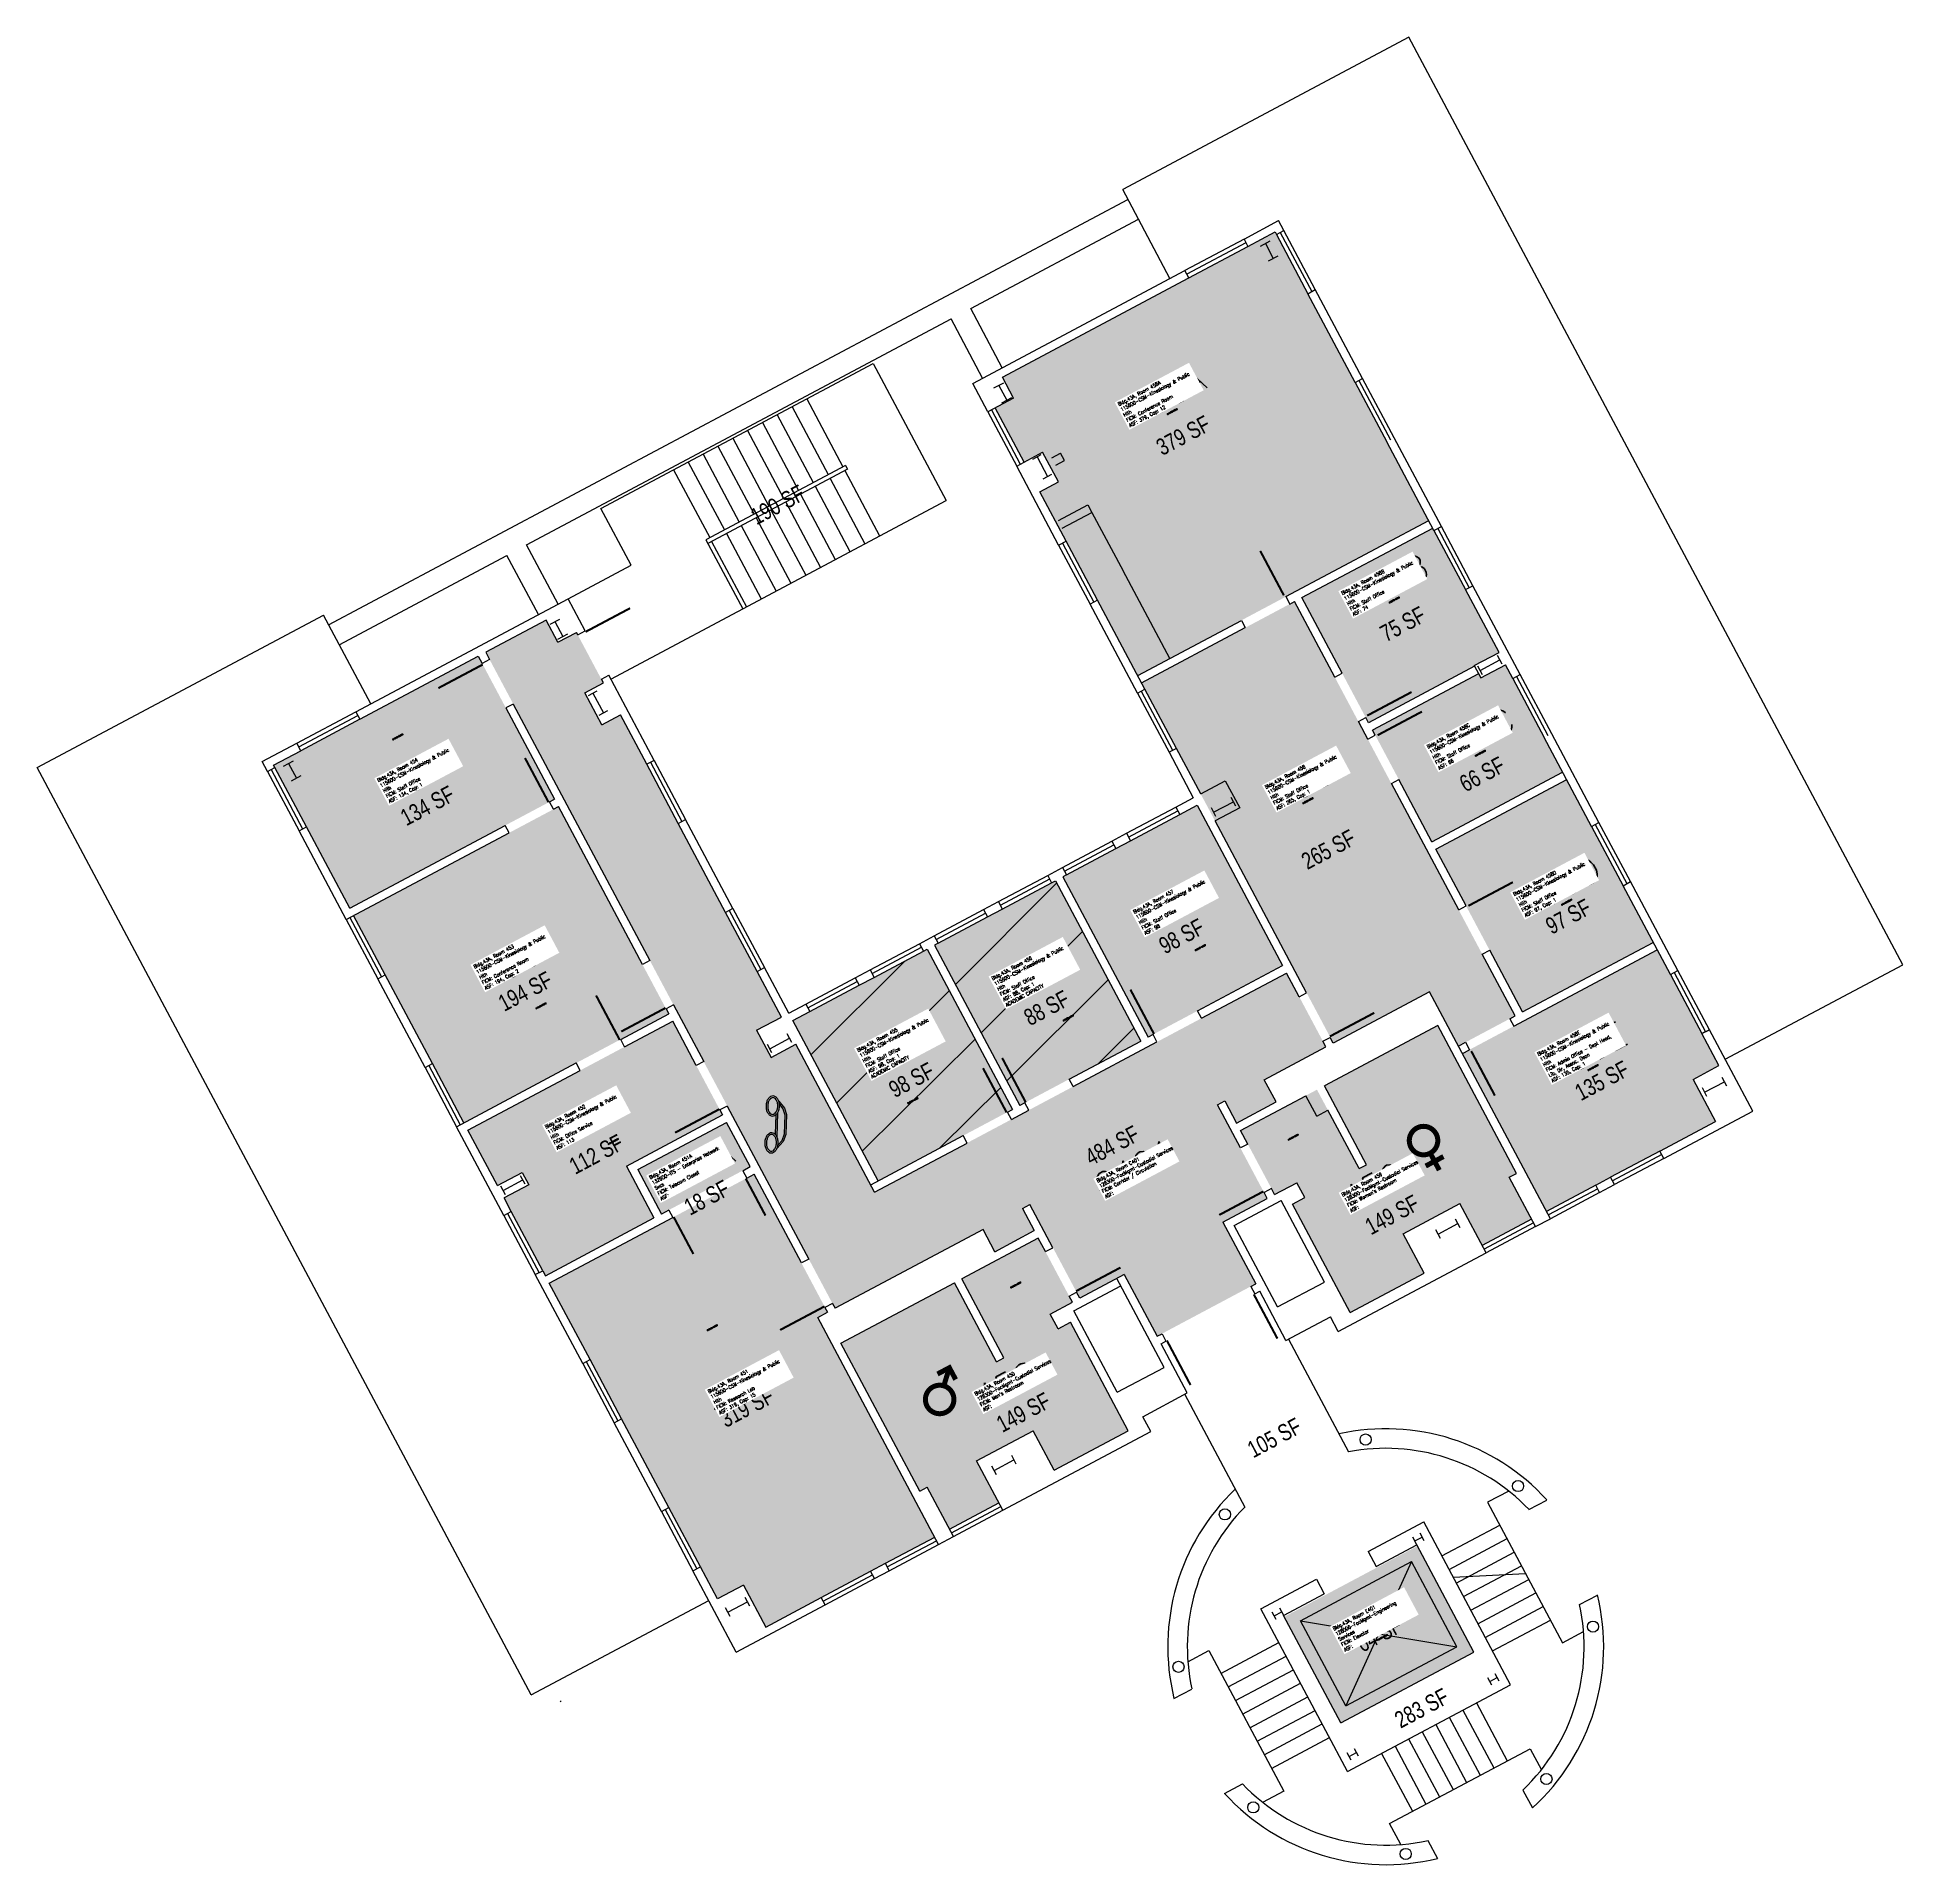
# Model space of a CAD drawing. Header units: inches. Extents: x 69216223 to 69217558, y 27666214 to 27667522.
import ezdxf
from ezdxf.enums import TextEntityAlignment as Align

# ---------------------------------------------------------------- set-up
doc = ezdxf.new("R2010")
doc.units = ezdxf.units.IN
doc.header["$LTSCALE"] = 100
doc.header["$MEASUREMENT"] = 0
doc.layers.get('0').update_dxf_attribs({"linetype": 'CONTINUOUS'})
for name, color, linetype in [('A-COLS', 5, 'CONTINUOUS'), ('A-DOOR', 2, 'CONTINUOUS'), ('A-FLOR', 3, 'CONTINUOUS'), ('A-GLAZ', 1, 'CONTINUOUS'), ('A-IDEN-ICON', 4, 'CONTINUOUS'), ('A-IDEN-RNUM', 7, 'CONTINUOUS'), ('A-IDEN-SNUM', 4, 'CONTINUOUS'), ('A-IDEN-VNUM', 4, 'CONTINUOUS'), ('A-ROOF', 2, 'CONTINUOUS'), ('A-WALL', 5, 'CONTINUOUS'), ('AREA-TEXT', 3, 'CONTINUOUS'), ('Rooms-Capacity', 4, 'CONTINUOUS'), ('Rooms-Category-Color', 7, 'CONTINUOUS'), ('Rooms-College-Color', 7, 'CONTINUOUS'), ('Rooms-Department-Color', 7, 'CONTINUOUS'), ('Rooms-Division-Color', 7, 'CONTINUOUS'), ('Rooms-Information', 7, 'CONTINUOUS')]:
    doc.layers.add(name, color=color, linetype=linetype)
doc.styles.add('AREA', font='arial.ttf', dxfattribs={"width": 0.75, "height": 12})
doc.styles.add('ROOMSNUMBER', font='TXT.SHX', dxfattribs={"height": 1})
doc.styles.add('ROOMVNUMBER', font='simplex.shx', dxfattribs={"width": 0.85})
pattern_1 = [(45, (0, 0), (-26.516504294, 26.516504294), [])]

# ---------------------------------------------------------------- blocks, each defined once
blk = doc.blocks.new('COL1')
for p, q in [((-0.5, 0.5), (0.5, 0.5)), ((0, 0.5), (0, -0.5)), ((-0.5, -0.5), (0.5, -0.5))]:
    blk.add_line(p, q)
blk = doc.blocks.new('CPPHONE')
for p, q in [((0.0096, 0.0252), (-0.0196, -0.0252)), ((0.0169, 0.0279), (-0.0182, -0.0329))]:
    blk.add_line(p, q)
for points in [[(0.0364, 0.0572), (0.0417, 0.0308), (0.0382, 0.0108), (0.0082, -0.0411), (-0.0083, -0.0558), (-0.0338, -0.0645)], [(0.0334, 0.047), (0.0366, 0.0307), (0.0334, 0.0126), (0.0043, -0.0379), (-0.0109, -0.0514), (-0.0265, -0.0567)]]:
    blk.add_lwpolyline(points)
for points in [[(0.0288, 0.0786, 0.139889), (0.0216, 0.0804, 0.107118), (0.0122, 0.0781, 0.079812), (0.0039, 0.0722, 0.067459), (-0.0035, 0.0626, 0.067459), (-0.008, 0.0515, 0.079812), (-0.009, 0.0413, 0.107118), (-0.0064, 0.032, 0.139889), (-0.0012, 0.0267, 0.139889), (0.0061, 0.0248, 0.107118), (0.0155, 0.0272, 0.079812), (0.0238, 0.0331, 0.067459), (0.0312, 0.0426, 0.067459), (0.0357, 0.0538, 0.079812), (0.0367, 0.0639, 0.107118), (0.034, 0.0732, 0.139889)], [(0.0263, 0.0743, 0.139889), (0.0218, 0.0754, 0.107118), (0.0144, 0.0736, 0.079812), (0.0074, 0.0686, 0.067459), (0.0008, 0.0601, 0.067459), (-0.0032, 0.0502, 0.079812), (-0.004, 0.0417, 0.107118), (-0.0019, 0.0344, 0.139889), (0.0013, 0.031, 0.139889), (0.0059, 0.0298, 0.107118), (0.0133, 0.0317, 0.079812), (0.0203, 0.0367, 0.067459), (0.0268, 0.0451, 0.067459), (0.0309, 0.055, 0.079812), (0.0317, 0.0636, 0.107118), (0.0296, 0.0709, 0.139889)], [(-0.0262, -0.0167, 0.139889), (-0.0334, -0.0148, 0.107118), (-0.0428, -0.0172, 0.079812), (-0.0511, -0.0231, 0.067459), (-0.0585, -0.0326, 0.067459), (-0.063, -0.0438, 0.079812), (-0.064, -0.0539, 0.107118), (-0.0614, -0.0632, 0.139889), (-0.0562, -0.0686, 0.139889), (-0.0489, -0.0704, 0.107118), (-0.0395, -0.0681, 0.079812), (-0.0312, -0.0622, 0.067459), (-0.0238, -0.0526, 0.067459), (-0.0193, -0.0415, 0.079812), (-0.0183, -0.0313, 0.107118), (-0.021, -0.022, 0.139889)], [(-0.0287, -0.021, 0.139889), (-0.0332, -0.0198, 0.107118), (-0.0406, -0.0217, 0.079812), (-0.0476, -0.0267, 0.067459), (-0.0542, -0.0351, 0.067459), (-0.0582, -0.045, 0.079812), (-0.059, -0.0536, 0.107118), (-0.0569, -0.0609, 0.139889), (-0.0537, -0.0643, 0.139889), (-0.0491, -0.0654, 0.107118), (-0.0417, -0.0636, 0.079812), (-0.0347, -0.0586, 0.067459), (-0.0282, -0.0501, 0.067459), (-0.0241, -0.0402, 0.079812), (-0.0233, -0.0317, 0.107118), (-0.0254, -0.0244, 0.139889)]]:
    blk.add_lwpolyline(points, format="xyb", close=True)
blk = doc.blocks.new('CPMEN')
at = {"const_width": 0.015}
for points in [[(0.055, 0.01), (0.055, 0.05), (0.015, 0.05)], [(0.0151, 0.0101), (0.055, 0.05)]]:
    blk.add_lwpolyline(points, dxfattribs=at)
blk.add_lwpolyline([(-0.0575, -0.02, 1), (0.0275, -0.02, 1)], format="xyb", close=True, dxfattribs=at)
blk = doc.blocks.new('CPWOMEN')
at = {"const_width": 0.015}
blk.add_lwpolyline([(-0.0375, 0, 1), (0.0475, 0, 1)], format="xyb", close=True, dxfattribs=at)
for points in [[(0.005, -0.04), (0.005, -0.1)], [(-0.025, -0.07), (0.035, -0.07)]]:
    blk.add_lwpolyline(points, dxfattribs=at)

msp = doc.modelspace()

# ---------------------------------------------------------------- hatches: boundary and pattern name
at = {"layer": 'Rooms-Capacity'}
h = msp.add_hatch(dxfattribs=at)
h.set_pattern_fill('ANSI31', color=256, scale=300, style=0)
h.set_pattern_definition(pattern_1)
h.paths.add_polyline_path([(69216926.4, 27666757.6), (69216929.9, 27666759.5), (69217012.9, 27666803.7), (69216951.8, 27666918.4), (69216949.1, 27666917), (69216913.8, 27666898.2), (69216903.2, 27666892.6), (69216867.9, 27666873.8), (69216865.3, 27666872.4)])
h = msp.add_hatch(dxfattribs=at)
h.set_pattern_fill('ANSI31', color=256, scale=300, style=0)
h.set_pattern_definition(pattern_1)
h.paths.add_polyline_path([(69216776.1, 27666824.9), (69216763.8, 27666818.3), (69216824.9, 27666703.6), (69216917.6, 27666752.9), (69216921.1, 27666754.8), (69216860, 27666869.5), (69216857.3, 27666868.1), (69216822, 27666849.3), (69216811.4, 27666843.7)])
at = {"layer": 'Rooms-Category-Color', "true_color": 0xfa9ba3}
for points in [[(69216913.9, 27667278.9), (69217109, 27667382.8), (69217219, 27667176.2), (69217010.7, 27667065.3), (69216940.6, 27667196.8), (69216953.9, 27667203.9), (69216942.6, 27667225.1), (69216929.4, 27667218), (69216908.7, 27667256.9), (69216921.9, 27667263.9)], [(69217128.2, 27667121.1), (69217221.8, 27667170.9), (69217269.3, 27667081.8), (69217251.6, 27667072.4), (69217251.8, 27667071.9), (69217175.9, 27667031.5)], [(69217150.7, 27666802.3), (69217013.5, 27667060), (69217122.9, 27667118.3), (69217280.8, 27666821.7), (69217240.2, 27666800.1), (69217219.6, 27666838.9)], [(69216589.8, 27666974.9), (69216593.3, 27666976.8), (69216541.6, 27667073.9), (69216538.8, 27667079.2), (69216454.1, 27667034.1), (69216411.7, 27667011.5), (69216392.3, 27667001.2), (69216393.2, 27666999.4), (69216415.8, 27666957), (69216446.8, 27666898.8)], [(69217274, 27667072.9), (69217314.8, 27666996.2), (69217221.3, 27666946.3), (69217178.8, 27667026.2), (69217254.7, 27667066.6), (69217256.3, 27667063.6)], [(69217317.7, 27666990.9), (69217224.1, 27666941), (69217286.1, 27666824.5), (69217379.7, 27666874.3)], [(69216596.1, 27666971.5), (69216592.6, 27666969.6), (69216449.6, 27666893.5), (69216472.2, 27666851.1), (69216506, 27666787.6), (69216528.5, 27666745.2), (69216640.7, 27666804.9), (69216675.1, 27666823.2), (69216673.2, 27666826.7)], [(69217018.2, 27666806.5), (69217021.7, 27666808.4), (69217114.4, 27666857.7), (69217053.3, 27666972.5), (69217040.9, 27666965.9), (69217005.6, 27666947.1), (69216995, 27666941.4), (69216959.7, 27666922.6), (69216957.1, 27666921.2)], [(69216926.4, 27666757.6), (69216929.9, 27666759.5), (69217012.9, 27666803.7), (69216951.8, 27666918.4), (69216949.1, 27666917), (69216913.8, 27666898.2), (69216903.2, 27666892.6), (69216867.9, 27666873.8), (69216865.3, 27666872.4)], [(69216776.1, 27666824.9), (69216763.8, 27666818.3), (69216824.9, 27666703.6), (69216917.6, 27666752.9), (69216921.1, 27666754.8), (69216860, 27666869.5), (69216857.3, 27666868.1), (69216822, 27666849.3), (69216811.4, 27666843.7)], [(69217243.1, 27666794.8), (69217303.2, 27666681.8), (69217424.1, 27666746.2), (69217408.2, 27666776.2), (69217426.7, 27666786.1), (69217382.5, 27666869)], [(69216531.4, 27666739.9), (69216552.5, 27666700.2), (69216570.2, 27666709.6), (69216574.9, 27666700.8), (69216557.2, 27666691.4), (69216562.4, 27666681.6), (69216584.9, 27666639.3), (69216586.8, 27666635.7), (69216664.5, 27666677.1), (69216644.8, 27666714.2), (69216713.6, 27666750.8), (69216711.7, 27666754.4), (69216677.9, 27666817.9), (69216643.5, 27666799.6)]]:
    msp.add_hatch(color=241, dxfattribs=at).paths.add_polyline_path(points)
at = {"layer": 'Rooms-Category-Color', "true_color": 0xadadad}
for points in [[(69216587.3, 27667105), (69216595.8, 27667089.2), (69216609, 27667096.2), (69216628.3, 27667060), (69216615.1, 27667053), (69216627.3, 27667030), (69216640.5, 27667037.1), (69216755.7, 27666820.8), (69216738, 27666811.4), (69216748.3, 27666792), (69216766, 27666801.4), (69216822.4, 27666695.5), (69217117.2, 27666852.4), (69217145.4, 27666799.5), (69217101.3, 27666776), (69217109.7, 27666760.1), (69217081.5, 27666745), (69217073, 27666760.9), (69217067.7, 27666758.1), (69217103.4, 27666691), (69217071.7, 27666674.1), (69217095.2, 27666630), (69217024.6, 27666592.4), (69217001.1, 27666636.5), (69216969.3, 27666619.6), (69216933.6, 27666686.7), (69216928.3, 27666683.8), (69216936.7, 27666668), (69216908.5, 27666652.9), (69216900, 27666668.8), (69216794.1, 27666612.4), (69216544.1, 27667082)], [(69217169.1, 27666712.4), (69217139, 27666768.9), (69217084.3, 27666739.7), (69217106.4, 27666698.2), (69217108.7, 27666693.8), (69217124.6, 27666702.3), (69217130.3, 27666691.7), (69217121.4, 27666687), (69217162.8, 27666609.3), (69217215.8, 27666637.5), (69217200.7, 27666665.8), (69217241.3, 27666687.4), (69217257.3, 27666657.4), (69217292.6, 27666676.2), (69217276.6, 27666706.2), (69217281.9, 27666709), (69217225.5, 27666814.9), (69217144.3, 27666771.7), (69217174.4, 27666715.2)], [(69216652.9, 27666711.7), (69216669.8, 27666679.9), (69216675.1, 27666682.7), (69216733.3, 27666713.8), (69216716.4, 27666745.5)], [(69216935.9, 27666524.8), (69216951, 27666496.5), (69217003.9, 27666524.7), (69216962.6, 27666602.4), (69216953.7, 27666597.7), (69216948.1, 27666608.3), (69216964, 27666616.8), (69216961.6, 27666621.2), (69216939.5, 27666662.7), (69216884.8, 27666633.5), (69216914.9, 27666577), (69216909.6, 27666574.2), (69216879.5, 27666630.7), (69216798.3, 27666587.5), (69216854.7, 27666481.5), (69216860, 27666484.4), (69216876, 27666454.4), (69216911.3, 27666473.2), (69216895.3, 27666503.2)], [(69217115.6, 27666391.6), (69217156, 27666315.7), (69217251.3, 27666366.4), (69217210.9, 27666442.3)]]:
    msp.add_hatch(color=253, dxfattribs=at).paths.add_polyline_path(points)
at = {"layer": 'Rooms-Category-Color', "true_color": 0xe3f498}
msp.add_hatch(color=61, dxfattribs=at).paths.add_polyline_path([(69216781.7, 27666605.8), (69216788.8, 27666609.6), (69216786.9, 27666613.1), (69216736.2, 27666708.5), (69216730.9, 27666705.6), (69216677.9, 27666677.4), (69216589.6, 27666630.4), (69216618.8, 27666575.7), (69216641.3, 27666533.4), (69216675.2, 27666469.8), (69216697.7, 27666427.4), (69216709.9, 27666404.5), (69216728.5, 27666414.3), (69216744.5, 27666384.3), (69216784.2, 27666405.5), (69216819.5, 27666424.3), (69216830.1, 27666429.9), (69216865.4, 27666448.7)])
at = {"layer": 'Rooms-College-Color', "true_color": 0xffe090}
for points in [[(69216913.9, 27667278.9), (69217109, 27667382.8), (69217219, 27667176.2), (69217010.7, 27667065.3), (69216940.6, 27667196.8), (69216953.9, 27667203.9), (69216942.6, 27667225.1), (69216929.4, 27667218), (69216908.7, 27667256.9), (69216921.9, 27667263.9)], [(69217128.2, 27667121.1), (69217221.8, 27667170.9), (69217269.3, 27667081.8), (69217251.6, 27667072.4), (69217251.8, 27667071.9), (69217175.9, 27667031.5)], [(69217150.7, 27666802.3), (69217013.5, 27667060), (69217122.9, 27667118.3), (69217280.8, 27666821.7), (69217240.2, 27666800.1), (69217219.6, 27666838.9)], [(69216589.8, 27666974.9), (69216593.3, 27666976.8), (69216541.6, 27667073.9), (69216538.8, 27667079.2), (69216454.1, 27667034.1), (69216411.7, 27667011.5), (69216392.3, 27667001.2), (69216393.2, 27666999.4), (69216415.8, 27666957), (69216446.8, 27666898.8)], [(69217274, 27667072.9), (69217314.8, 27666996.2), (69217221.3, 27666946.3), (69217178.8, 27667026.2), (69217254.7, 27667066.6), (69217256.3, 27667063.6)], [(69217317.7, 27666990.9), (69217224.1, 27666941), (69217286.1, 27666824.5), (69217379.7, 27666874.3)], [(69216596.1, 27666971.5), (69216592.6, 27666969.6), (69216449.6, 27666893.5), (69216472.2, 27666851.1), (69216506, 27666787.6), (69216528.5, 27666745.2), (69216640.7, 27666804.9), (69216675.1, 27666823.2), (69216673.2, 27666826.7)], [(69216926.4, 27666757.6), (69216929.9, 27666759.5), (69217012.9, 27666803.7), (69216951.8, 27666918.4), (69216949.1, 27666917), (69216913.8, 27666898.2), (69216903.2, 27666892.6), (69216867.9, 27666873.8), (69216865.3, 27666872.4)], [(69216776.1, 27666824.9), (69216763.8, 27666818.3), (69216824.9, 27666703.6), (69216917.6, 27666752.9), (69216921.1, 27666754.8), (69216860, 27666869.5), (69216857.3, 27666868.1), (69216822, 27666849.3), (69216811.4, 27666843.7)], [(69217243.1, 27666794.8), (69217303.2, 27666681.8), (69217424.1, 27666746.2), (69217408.2, 27666776.2), (69217426.7, 27666786.1), (69217382.5, 27666869)], [(69216531.4, 27666739.9), (69216552.5, 27666700.2), (69216570.2, 27666709.6), (69216574.9, 27666700.8), (69216557.2, 27666691.4), (69216562.4, 27666681.6), (69216584.9, 27666639.3), (69216586.8, 27666635.7), (69216664.5, 27666677.1), (69216644.8, 27666714.2), (69216713.6, 27666750.8), (69216711.7, 27666754.4), (69216677.9, 27666817.9), (69216643.5, 27666799.6)], [(69216781.7, 27666605.8), (69216788.8, 27666609.6), (69216786.9, 27666613.1), (69216736.2, 27666708.5), (69216730.9, 27666705.6), (69216677.9, 27666677.4), (69216589.6, 27666630.4), (69216618.8, 27666575.7), (69216641.3, 27666533.4), (69216675.2, 27666469.8), (69216697.7, 27666427.4), (69216709.9, 27666404.5), (69216728.5, 27666414.3), (69216744.5, 27666384.3), (69216784.2, 27666405.5), (69216819.5, 27666424.3), (69216830.1, 27666429.9), (69216865.4, 27666448.7)]]:
    msp.add_hatch(color=41, dxfattribs=at).paths.add_polyline_path(points)
at = {"layer": 'Rooms-College-Color', "true_color": 0xadadad}
for points in [[(69216587.3, 27667105), (69216595.8, 27667089.2), (69216609, 27667096.2), (69216628.3, 27667060), (69216615.1, 27667053), (69216627.3, 27667030), (69216640.5, 27667037.1), (69216755.7, 27666820.8), (69216738, 27666811.4), (69216748.3, 27666792), (69216766, 27666801.4), (69216822.4, 27666695.5), (69217117.2, 27666852.4), (69217145.4, 27666799.5), (69217101.3, 27666776), (69217109.7, 27666760.1), (69217081.5, 27666745), (69217073, 27666760.9), (69217067.7, 27666758.1), (69217103.4, 27666691), (69217071.7, 27666674.1), (69217095.2, 27666630), (69217024.6, 27666592.4), (69217001.1, 27666636.5), (69216969.3, 27666619.6), (69216933.6, 27666686.7), (69216928.3, 27666683.8), (69216936.7, 27666668), (69216908.5, 27666652.9), (69216900, 27666668.8), (69216794.1, 27666612.4), (69216544.1, 27667082)], [(69217169.1, 27666712.4), (69217139, 27666768.9), (69217084.3, 27666739.7), (69217106.4, 27666698.2), (69217108.7, 27666693.8), (69217124.6, 27666702.3), (69217130.3, 27666691.7), (69217121.4, 27666687), (69217162.8, 27666609.3), (69217215.8, 27666637.5), (69217200.7, 27666665.8), (69217241.3, 27666687.4), (69217257.3, 27666657.4), (69217292.6, 27666676.2), (69217276.6, 27666706.2), (69217281.9, 27666709), (69217225.5, 27666814.9), (69217144.3, 27666771.7), (69217174.4, 27666715.2)], [(69216652.9, 27666711.7), (69216669.8, 27666679.9), (69216675.1, 27666682.7), (69216733.3, 27666713.8), (69216716.4, 27666745.5)], [(69216935.9, 27666524.8), (69216951, 27666496.5), (69217003.9, 27666524.7), (69216962.6, 27666602.4), (69216953.7, 27666597.7), (69216948.1, 27666608.3), (69216964, 27666616.8), (69216961.6, 27666621.2), (69216939.5, 27666662.7), (69216884.8, 27666633.5), (69216914.9, 27666577), (69216909.6, 27666574.2), (69216879.5, 27666630.7), (69216798.3, 27666587.5), (69216854.7, 27666481.5), (69216860, 27666484.4), (69216876, 27666454.4), (69216911.3, 27666473.2), (69216895.3, 27666503.2)], [(69217115.6, 27666391.6), (69217156, 27666315.7), (69217251.3, 27666366.4), (69217210.9, 27666442.3)]]:
    msp.add_hatch(color=253, dxfattribs=at).paths.add_polyline_path(points)
at = {"layer": 'Rooms-College-Color', "true_color": 0x80bc67}
msp.add_hatch(color=83, dxfattribs=at).paths.add_polyline_path([(69217018.2, 27666806.5), (69217021.7, 27666808.4), (69217114.4, 27666857.7), (69217053.3, 27666972.5), (69217040.9, 27666965.9), (69217005.6, 27666947.1), (69216995, 27666941.4), (69216959.7, 27666922.6), (69216957.1, 27666921.2)])
at = {"layer": 'Rooms-Department-Color', "true_color": 0xffe090}
for points in [[(69216913.9, 27667278.9), (69217109, 27667382.8), (69217219, 27667176.2), (69217010.7, 27667065.3), (69216940.6, 27667196.8), (69216953.9, 27667203.9), (69216942.6, 27667225.1), (69216929.4, 27667218), (69216908.7, 27667256.9), (69216921.9, 27667263.9)], [(69217128.2, 27667121.1), (69217221.8, 27667170.9), (69217269.3, 27667081.8), (69217251.6, 27667072.4), (69217251.8, 27667071.9), (69217175.9, 27667031.5)], [(69217150.7, 27666802.3), (69217013.5, 27667060), (69217122.9, 27667118.3), (69217280.8, 27666821.7), (69217240.2, 27666800.1), (69217219.6, 27666838.9)], [(69216589.8, 27666974.9), (69216593.3, 27666976.8), (69216541.6, 27667073.9), (69216538.8, 27667079.2), (69216454.1, 27667034.1), (69216411.7, 27667011.5), (69216392.3, 27667001.2), (69216393.2, 27666999.4), (69216415.8, 27666957), (69216446.8, 27666898.8)], [(69217274, 27667072.9), (69217314.8, 27666996.2), (69217221.3, 27666946.3), (69217178.8, 27667026.2), (69217254.7, 27667066.6), (69217256.3, 27667063.6)], [(69217317.7, 27666990.9), (69217224.1, 27666941), (69217286.1, 27666824.5), (69217379.7, 27666874.3)], [(69216596.1, 27666971.5), (69216592.6, 27666969.6), (69216449.6, 27666893.5), (69216472.2, 27666851.1), (69216506, 27666787.6), (69216528.5, 27666745.2), (69216640.7, 27666804.9), (69216675.1, 27666823.2), (69216673.2, 27666826.7)], [(69217018.2, 27666806.5), (69217021.7, 27666808.4), (69217114.4, 27666857.7), (69217053.3, 27666972.5), (69217040.9, 27666965.9), (69217005.6, 27666947.1), (69216995, 27666941.4), (69216959.7, 27666922.6), (69216957.1, 27666921.2)], [(69216926.4, 27666757.6), (69216929.9, 27666759.5), (69217012.9, 27666803.7), (69216951.8, 27666918.4), (69216949.1, 27666917), (69216913.8, 27666898.2), (69216903.2, 27666892.6), (69216867.9, 27666873.8), (69216865.3, 27666872.4)], [(69216776.1, 27666824.9), (69216763.8, 27666818.3), (69216824.9, 27666703.6), (69216917.6, 27666752.9), (69216921.1, 27666754.8), (69216860, 27666869.5), (69216857.3, 27666868.1), (69216822, 27666849.3), (69216811.4, 27666843.7)], [(69217243.1, 27666794.8), (69217303.2, 27666681.8), (69217424.1, 27666746.2), (69217408.2, 27666776.2), (69217426.7, 27666786.1), (69217382.5, 27666869)], [(69216531.4, 27666739.9), (69216552.5, 27666700.2), (69216570.2, 27666709.6), (69216574.9, 27666700.8), (69216557.2, 27666691.4), (69216562.4, 27666681.6), (69216584.9, 27666639.3), (69216586.8, 27666635.7), (69216664.5, 27666677.1), (69216644.8, 27666714.2), (69216713.6, 27666750.8), (69216711.7, 27666754.4), (69216677.9, 27666817.9), (69216643.5, 27666799.6)], [(69216781.7, 27666605.8), (69216788.8, 27666609.6), (69216786.9, 27666613.1), (69216736.2, 27666708.5), (69216730.9, 27666705.6), (69216677.9, 27666677.4), (69216589.6, 27666630.4), (69216618.8, 27666575.7), (69216641.3, 27666533.4), (69216675.2, 27666469.8), (69216697.7, 27666427.4), (69216709.9, 27666404.5), (69216728.5, 27666414.3), (69216744.5, 27666384.3), (69216784.2, 27666405.5), (69216819.5, 27666424.3), (69216830.1, 27666429.9), (69216865.4, 27666448.7)]]:
    msp.add_hatch(color=41, dxfattribs=at).paths.add_polyline_path(points)
at = {"layer": 'Rooms-Department-Color', "true_color": 0xacacac}
for points in [[(69216587.3, 27667105), (69216595.8, 27667089.2), (69216609, 27667096.2), (69216628.3, 27667060), (69216615.1, 27667053), (69216627.3, 27667030), (69216640.5, 27667037.1), (69216755.7, 27666820.8), (69216738, 27666811.4), (69216748.3, 27666792), (69216766, 27666801.4), (69216822.4, 27666695.5), (69217117.2, 27666852.4), (69217145.4, 27666799.5), (69217101.3, 27666776), (69217109.7, 27666760.1), (69217081.5, 27666745), (69217073, 27666760.9), (69217067.7, 27666758.1), (69217103.4, 27666691), (69217071.7, 27666674.1), (69217095.2, 27666630), (69217024.6, 27666592.4), (69217001.1, 27666636.5), (69216969.3, 27666619.6), (69216933.6, 27666686.7), (69216928.3, 27666683.8), (69216936.7, 27666668), (69216908.5, 27666652.9), (69216900, 27666668.8), (69216794.1, 27666612.4), (69216544.1, 27667082)], [(69217169.1, 27666712.4), (69217139, 27666768.9), (69217084.3, 27666739.7), (69217106.4, 27666698.2), (69217108.7, 27666693.8), (69217124.6, 27666702.3), (69217130.3, 27666691.7), (69217121.4, 27666687), (69217162.8, 27666609.3), (69217215.8, 27666637.5), (69217200.7, 27666665.8), (69217241.3, 27666687.4), (69217257.3, 27666657.4), (69217292.6, 27666676.2), (69217276.6, 27666706.2), (69217281.9, 27666709), (69217225.5, 27666814.9), (69217144.3, 27666771.7), (69217174.4, 27666715.2)], [(69216652.9, 27666711.7), (69216669.8, 27666679.9), (69216675.1, 27666682.7), (69216733.3, 27666713.8), (69216716.4, 27666745.5)], [(69216935.9, 27666524.8), (69216951, 27666496.5), (69217003.9, 27666524.7), (69216962.6, 27666602.4), (69216953.7, 27666597.7), (69216948.1, 27666608.3), (69216964, 27666616.8), (69216961.6, 27666621.2), (69216939.5, 27666662.7), (69216884.8, 27666633.5), (69216914.9, 27666577), (69216909.6, 27666574.2), (69216879.5, 27666630.7), (69216798.3, 27666587.5), (69216854.7, 27666481.5), (69216860, 27666484.4), (69216876, 27666454.4), (69216911.3, 27666473.2), (69216895.3, 27666503.2)], [(69217115.6, 27666391.6), (69217156, 27666315.7), (69217251.3, 27666366.4), (69217210.9, 27666442.3)]]:
    msp.add_hatch(color=253, dxfattribs=at).paths.add_polyline_path(points)
at = {"layer": 'Rooms-Division-Color', "true_color": 0xffe090}
for points in [[(69216913.9, 27667278.9), (69217109, 27667382.8), (69217219, 27667176.2), (69217010.7, 27667065.3), (69216940.6, 27667196.8), (69216953.9, 27667203.9), (69216942.6, 27667225.1), (69216929.4, 27667218), (69216908.7, 27667256.9), (69216921.9, 27667263.9)], [(69217128.2, 27667121.1), (69217221.8, 27667170.9), (69217269.3, 27667081.8), (69217251.6, 27667072.4), (69217251.8, 27667071.9), (69217175.9, 27667031.5)], [(69217150.7, 27666802.3), (69217013.5, 27667060), (69217122.9, 27667118.3), (69217280.8, 27666821.7), (69217240.2, 27666800.1), (69217219.6, 27666838.9)], [(69216589.8, 27666974.9), (69216593.3, 27666976.8), (69216541.6, 27667073.9), (69216538.8, 27667079.2), (69216454.1, 27667034.1), (69216411.7, 27667011.5), (69216392.3, 27667001.2), (69216393.2, 27666999.4), (69216415.8, 27666957), (69216446.8, 27666898.8)], [(69217274, 27667072.9), (69217314.8, 27666996.2), (69217221.3, 27666946.3), (69217178.8, 27667026.2), (69217254.7, 27667066.6), (69217256.3, 27667063.6)], [(69217317.7, 27666990.9), (69217224.1, 27666941), (69217286.1, 27666824.5), (69217379.7, 27666874.3)], [(69216596.1, 27666971.5), (69216592.6, 27666969.6), (69216449.6, 27666893.5), (69216472.2, 27666851.1), (69216506, 27666787.6), (69216528.5, 27666745.2), (69216640.7, 27666804.9), (69216675.1, 27666823.2), (69216673.2, 27666826.7)], [(69217018.2, 27666806.5), (69217021.7, 27666808.4), (69217114.4, 27666857.7), (69217053.3, 27666972.5), (69217040.9, 27666965.9), (69217005.6, 27666947.1), (69216995, 27666941.4), (69216959.7, 27666922.6), (69216957.1, 27666921.2)], [(69216926.4, 27666757.6), (69216929.9, 27666759.5), (69217012.9, 27666803.7), (69216951.8, 27666918.4), (69216949.1, 27666917), (69216913.8, 27666898.2), (69216903.2, 27666892.6), (69216867.9, 27666873.8), (69216865.3, 27666872.4)], [(69216776.1, 27666824.9), (69216763.8, 27666818.3), (69216824.9, 27666703.6), (69216917.6, 27666752.9), (69216921.1, 27666754.8), (69216860, 27666869.5), (69216857.3, 27666868.1), (69216822, 27666849.3), (69216811.4, 27666843.7)], [(69217243.1, 27666794.8), (69217303.2, 27666681.8), (69217424.1, 27666746.2), (69217408.2, 27666776.2), (69217426.7, 27666786.1), (69217382.5, 27666869)], [(69216531.4, 27666739.9), (69216552.5, 27666700.2), (69216570.2, 27666709.6), (69216574.9, 27666700.8), (69216557.2, 27666691.4), (69216562.4, 27666681.6), (69216584.9, 27666639.3), (69216586.8, 27666635.7), (69216664.5, 27666677.1), (69216644.8, 27666714.2), (69216713.6, 27666750.8), (69216711.7, 27666754.4), (69216677.9, 27666817.9), (69216643.5, 27666799.6)], [(69216781.7, 27666605.8), (69216788.8, 27666609.6), (69216786.9, 27666613.1), (69216736.2, 27666708.5), (69216730.9, 27666705.6), (69216677.9, 27666677.4), (69216589.6, 27666630.4), (69216618.8, 27666575.7), (69216641.3, 27666533.4), (69216675.2, 27666469.8), (69216697.7, 27666427.4), (69216709.9, 27666404.5), (69216728.5, 27666414.3), (69216744.5, 27666384.3), (69216784.2, 27666405.5), (69216819.5, 27666424.3), (69216830.1, 27666429.9), (69216865.4, 27666448.7)]]:
    msp.add_hatch(color=41, dxfattribs=at).paths.add_polyline_path(points)
at = {"layer": 'Rooms-Division-Color', "true_color": 0xadadad}
for points in [[(69216587.3, 27667105), (69216595.8, 27667089.2), (69216609, 27667096.2), (69216628.3, 27667060), (69216615.1, 27667053), (69216627.3, 27667030), (69216640.5, 27667037.1), (69216755.7, 27666820.8), (69216738, 27666811.4), (69216748.3, 27666792), (69216766, 27666801.4), (69216822.4, 27666695.5), (69217117.2, 27666852.4), (69217145.4, 27666799.5), (69217101.3, 27666776), (69217109.7, 27666760.1), (69217081.5, 27666745), (69217073, 27666760.9), (69217067.7, 27666758.1), (69217103.4, 27666691), (69217071.7, 27666674.1), (69217095.2, 27666630), (69217024.6, 27666592.4), (69217001.1, 27666636.5), (69216969.3, 27666619.6), (69216933.6, 27666686.7), (69216928.3, 27666683.8), (69216936.7, 27666668), (69216908.5, 27666652.9), (69216900, 27666668.8), (69216794.1, 27666612.4), (69216544.1, 27667082)], [(69217169.1, 27666712.4), (69217139, 27666768.9), (69217084.3, 27666739.7), (69217106.4, 27666698.2), (69217108.7, 27666693.8), (69217124.6, 27666702.3), (69217130.3, 27666691.7), (69217121.4, 27666687), (69217162.8, 27666609.3), (69217215.8, 27666637.5), (69217200.7, 27666665.8), (69217241.3, 27666687.4), (69217257.3, 27666657.4), (69217292.6, 27666676.2), (69217276.6, 27666706.2), (69217281.9, 27666709), (69217225.5, 27666814.9), (69217144.3, 27666771.7), (69217174.4, 27666715.2)], [(69216652.9, 27666711.7), (69216669.8, 27666679.9), (69216675.1, 27666682.7), (69216733.3, 27666713.8), (69216716.4, 27666745.5)], [(69216935.9, 27666524.8), (69216951, 27666496.5), (69217003.9, 27666524.7), (69216962.6, 27666602.4), (69216953.7, 27666597.7), (69216948.1, 27666608.3), (69216964, 27666616.8), (69216961.6, 27666621.2), (69216939.5, 27666662.7), (69216884.8, 27666633.5), (69216914.9, 27666577), (69216909.6, 27666574.2), (69216879.5, 27666630.7), (69216798.3, 27666587.5), (69216854.7, 27666481.5), (69216860, 27666484.4), (69216876, 27666454.4), (69216911.3, 27666473.2), (69216895.3, 27666503.2)], [(69217115.6, 27666391.6), (69217156, 27666315.7), (69217251.3, 27666366.4), (69217210.9, 27666442.3)]]:
    msp.add_hatch(color=253, dxfattribs=at).paths.add_polyline_path(points)

# ---------------------------------------------------------------- linework, layer by layer
at = {"layer": 'A-COLS'}
for centre in [(69217173.8, 27666518.5), (69217282.9, 27666485.2), (69217073.1, 27666464.9), (69217336.5, 27666384.6), (69217039.9, 27666355.8), (69217303.2, 27666275.5), (69217093.4, 27666255.2), (69217202.5, 27666221.9)]:
    msp.add_circle(centre, 4, dxfattribs=at)
at = {"layer": 'A-DOOR'}
for points in [[(69217115.3, 27667122.7, 1.5, 1.5, 0), (69217098.4, 27667154.5, 0, 0, 0), (69217097.7, 27667154.2, 0, 0, 0.414214), (69217084.9, 27667104.8, 0, 0, 0.414214)], [(69216615.6, 27667096.6, 1.5, 1.5, 0), (69216647.4, 27667113.5, 0, 0, 0), (69216647.8, 27667112.8, 0, 0, -0.414214), (69216630.9, 27667064.8, 0, 0, -0.414214)], [(69216542, 27667073.2, 1.5, 1.5, 0), (69216510.2, 27667056.3, 0, 0, 0), (69216510.5, 27667055.7, 0, 0, 0.414214), (69216559.9, 27667042.8, 0, 0, 0.414214)], [(69217174.9, 27667036.6, 1.5, 1.5, 0), (69217206.7, 27667053.5, 0, 0, 0), (69217206.4, 27667054.2, 0, 0, 0.414214), (69217157, 27667067, 0, 0, 0.414214)], [(69217182.4, 27667022.6, 1.5, 1.5, 0), (69217214.1, 27667039.5, 0, 0, 0), (69217214.5, 27667038.9, 0, 0, -0.414214), (69217197.6, 27666990.8, 0, 0, -0.414214)], [(69216589.1, 27666974.6, 1.5, 1.5, 0), (69216572.2, 27667006.3, 0, 0, 0), (69216571.5, 27667006, 0, 0, 0.414214), (69216558.7, 27666956.7, 0, 0, 0.414214)], [(69217247.4, 27666900.5, 1.5, 1.5, 0), (69217279.2, 27666917.4, 0, 0, 0), (69217279.5, 27666916.7, 0, 0, -0.414214), (69217262.6, 27666868.7, 0, 0, -0.414214)], [(69216672.8, 27666827.4, 1.5, 1.5, 0), (69216641.1, 27666810.5, 0, 0, 0), (69216640.7, 27666811.1, 0, 0, -0.414214), (69216657.6, 27666859.2, 0, 0, -0.414214)], [(69217022.4, 27666808.7, 1.5, 1.5, 0), (69217005.5, 27666840.5, 0, 0, 0), (69217006.1, 27666840.9, 0, 0, -0.414214), (69217054.2, 27666824, 0, 0, -0.414214)], [(69216640, 27666804.5, 1.5, 1.5, 0), (69216623.1, 27666836.3, 0, 0, 0), (69216622.4, 27666836, 0, 0, 0.414214), (69216609.6, 27666786.6, 0, 0, 0.414214)], [(69217148.2, 27666807, 1.5, 1.5, 0), (69217180, 27666823.9, 0, 0, 0), (69217179.6, 27666824.6, 0, 0, 0.414214), (69217130.3, 27666837.4, 0, 0, 0.414214)], [(69217249.4, 27666796.5, 1.5, 1.5, 0), (69217266.3, 27666764.7, 0, 0, 0), (69217267, 27666765.1, 0, 0, 0.414214), (69217279.8, 27666814.4, 0, 0, 0.414214)], [(69216930.6, 27666759.8, 1.5, 1.5, 0), (69216913.7, 27666791.6, 0, 0, 0), (69216914.3, 27666792, 0, 0, -0.414214), (69216962.4, 27666775.1, 0, 0, -0.414214)], [(69216711.4, 27666755, 1.5, 1.5, 0), (69216679.6, 27666738.1, 0, 0, 0), (69216679.2, 27666738.8, 0, 0, -0.414214), (69216696.1, 27666786.8, 0, 0, -0.414214)], [(69216916.9, 27666752.6, 1.5, 1.5, 0), (69216900, 27666784.3, 0, 0, 0), (69216899.3, 27666784, 0, 0, 0.414214), (69216886.5, 27666734.7, 0, 0, 0.414214)], [(69217100.7, 27666696.1, 1.5, 1.5, 0), (69217069, 27666679.2, 0, 0, 0), (69217068.6, 27666679.8, 0, 0, -0.414214), (69217085.5, 27666727.9, 0, 0, -0.414214)], [(69216730.2, 27666705.3, 1.5, 1.5, 0), (69216744.3, 27666678.8, 0, 0, 0), (69216745, 27666679.2, 0, 0, -0.414214), (69216704.4, 27666691.5, 0, 0, -0.414214)], [(69216678.6, 27666677.8, 1.5, 1.5, 0), (69216692.7, 27666651.3, 0, 0, 0), (69216692, 27666651, 0, 0, 0.414214), (69216704.4, 27666691.5, 0, 0, 0.414214)], [(69216966.6, 27666624.7, 1.5, 1.5, 0), (69216998.4, 27666641.6, 0, 0, 0), (69216998, 27666642.2, 0, 0, 0.414214), (69216948.7, 27666655.1, 0, 0, 0.414214)], [(69216786.6, 27666613.8, 1.5, 1.5, 0), (69216754.8, 27666596.9, 0, 0, 0), (69216754.4, 27666597.5, 0, 0, -0.414214), (69216771.3, 27666645.6, 0, 0, -0.414214)], [(69217093.8, 27666622.4, 1.5, 1.5, 0), (69217110.7, 27666590.7, 0, 0, 0), (69217110.1, 27666590.3, 0, 0, -0.414214), (69217062, 27666607.2, 0, 0, -0.414214)], [(69217031.6, 27666589.3, 1.5, 1.5, 0), (69217048.5, 27666557.5, 0, 0, 0), (69217049.1, 27666557.9, 0, 0, 0.414214), (69217062, 27666607.2, 0, 0, 0.414214)]]:
    msp.add_lwpolyline(points, format="xyseb", dxfattribs=at)
at = {"layer": 'A-FLOR'}
for p, q in [((69216626.5, 27667184.8), (69216821.5, 27667288.6)), ((69216821.5, 27667288.6), (69216873.7, 27667190.7)), ((69216773.9, 27667263.3), (69216799.7, 27667214.7)), ((69216742.1, 27667246.3), (69216767.9, 27667197.8)), ((69216752.7, 27667252), (69216778.5, 27667203.4)), ((69216763.3, 27667257.6), (69216789.1, 27667209.1)), ((69216720.9, 27667235.1), (69216746.8, 27667186.5)), ((69216731.5, 27667240.7), (69216757.3, 27667192.2)), ((69216699.7, 27667223.8), (69216725.6, 27667175.2)), ((69216710.3, 27667229.4), (69216736.2, 27667180.9)), ((69216678.5, 27667212.5), (69216704.4, 27667164)), ((69216689.1, 27667218.1), (69216715, 27667169.6)), ((69216801.5, 27667215.6), (69216701.7, 27667162.5)), ((69216802.9, 27667213), (69216703.1, 27667159.9)), ((69216790.5, 27667206.4), (69216815.4, 27667159.6)), ((69216801.1, 27667212.1), (69216826, 27667165.3)), ((69216801.5, 27667215.6), (69216802.9, 27667213)), ((69216769.3, 27667195.1), (69216794.3, 27667148.4)), ((69216779.9, 27667200.8), (69216804.8, 27667154)), ((69216648.1, 27667144.2), (69216626.5, 27667184.8)), ((69216633.6, 27667062.8), (69216873.7, 27667190.7)), ((69216748.2, 27667183.9), (69216773.1, 27667137.1)), ((69216758.8, 27667189.5), (69216783.7, 27667142.7)), ((69216977.9, 27667182.1), (69217000.2, 27667140.2)), ((69216716.4, 27667166.9), (69216741.3, 27667120.2)), ((69216727, 27667172.6), (69216751.9, 27667125.8)), ((69216737.6, 27667178.2), (69216762.5, 27667131.4)), ((69216701.7, 27667162.5), (69216728.1, 27667113.1)), ((69216705.8, 27667161.3), (69216730.7, 27667114.5)), ((69216603.1, 27667120.2), (69216648.1, 27667144.2)), ((69217033.6, 27667077.5), (69217000.2, 27667140.2)), ((69217118.6, 27666590.3), (69217161.5, 27666509.7)), ((69217044.4, 27666550.8), (69217087.3, 27666470.2)), ((69217276.2, 27666481.6), (69217261.1, 27666473.6)), ((69217261.1, 27666473.6), (69217314.7, 27666373)), ((69217228.3, 27666435.2), (69217269.8, 27666457.3)), ((69217233.5, 27666425.5), (69217275, 27666447.6)), ((69217127.3, 27666388.8), (69217206.7, 27666431.1)), ((69217206.7, 27666431.1), (69217159.7, 27666327.9)), ((69217239.2, 27666370.2), (69217206.7, 27666431.1)), ((69217238.7, 27666415.8), (69217280.1, 27666437.9)), ((69217236.4, 27666420), (69217288.3, 27666422.6)), ((69217243.8, 27666406.1), (69217285.3, 27666428.1)), ((69217249, 27666396.3), (69217290.5, 27666418.4)), ((69217254.2, 27666386.6), (69217295.7, 27666408.7)), ((69217259.3, 27666376.9), (69217300.8, 27666399)), ((69217127.3, 27666388.8), (69217239.2, 27666370.2)), ((69217159.7, 27666327.9), (69217127.3, 27666388.8)), ((69217264.5, 27666367.2), (69217306, 27666389.3)), ((69217314.7, 27666373), (69217329.7, 27666381)), ((69217046.6, 27666359.4), (69217061.6, 27666367.4)), ((69217061.6, 27666367.4), (69217115.2, 27666266.8)), ((69217070.3, 27666351.1), (69217111.8, 27666373.2)), ((69217159.7, 27666327.9), (69217239.2, 27666370.2)), ((69217075.5, 27666341.4), (69217117, 27666363.4)), ((69217080.7, 27666331.6), (69217122.1, 27666353.7)), ((69217085.8, 27666321.9), (69217127.3, 27666344)), ((69217091, 27666312.2), (69217132.5, 27666334.3)), ((69217096.2, 27666302.5), (69217137.7, 27666324.6)), ((69217243.4, 27666324.9), (69217265.5, 27666283.4)), ((69217253.2, 27666330), (69217275.2, 27666288.5)), ((69217101.3, 27666292.8), (69217142.8, 27666314.9)), ((69217224, 27666314.5), (69217246.1, 27666273)), ((69217233.7, 27666319.7), (69217255.8, 27666278.2)), ((69217106.5, 27666283.1), (69217148, 27666305.2)), ((69217194.9, 27666299), (69217217, 27666257.5)), ((69217204.6, 27666304.2), (69217226.7, 27666262.7)), ((69217214.3, 27666309.3), (69217236.4, 27666267.9)), ((69217185.2, 27666293.8), (69217207.3, 27666252.4)), ((69217190.9, 27666243.7), (69217291.6, 27666297.2)), ((69217291.6, 27666297.2), (69217299.6, 27666282.2)), ((69217115.2, 27666266.8), (69217100.1, 27666258.8)), ((69217199, 27666228.6), (69217190.9, 27666243.7))]:
    msp.add_line(p, q, dxfattribs=at)
at = {"layer": 'A-GLAZ'}
for p, q in [((69217110, 27667381), (69217132.5, 27667338.6)), ((69217112.6, 27667382.4), (69217135.2, 27667340.1)), ((69217137.8, 27667341.5), (69217115.2, 27667383.8)), ((69217086.8, 27667377.7), (69217044.4, 27667355.2)), ((69217088.2, 27667375.1), (69217045.8, 27667352.5)), ((69217047.2, 27667349.9), (69217089.6, 27667372.4)), ((69217166.3, 27667275.1), (69217188.9, 27667232.7)), ((69217169, 27667276.5), (69217191.6, 27667234.1)), ((69217194.2, 27667235.5), (69217171.6, 27667277.9)), ((69216903.4, 27667254), (69216924.1, 27667215.2)), ((69216906, 27667255.5), (69216926.7, 27667216.6)), ((69216929.4, 27667218), (69216908.7, 27667256.9)), ((69217222.7, 27667169.2), (69217245.3, 27667126.8)), ((69217225.4, 27667170.6), (69217247.9, 27667128.2)), ((69217250.6, 27667129.6), (69217228, 27667172)), ((69216954.1, 27667158.7), (69216976.7, 27667116.3)), ((69216956.8, 27667160.1), (69216979.3, 27667117.8)), ((69216982, 27667119.2), (69216959.4, 27667161.5)), ((69217279.1, 27667063.2), (69217301.7, 27667020.9)), ((69217281.8, 27667064.6), (69217304.3, 27667022.3)), ((69217307, 27667023.7), (69217284.4, 27667066.1)), ((69217010.5, 27667052.8), (69217033.1, 27667010.4)), ((69217013.2, 27667054.2), (69217035.7, 27667011.8)), ((69217038.4, 27667013.2), (69217015.8, 27667055.6)), ((69216408.9, 27667016.8), (69216451.2, 27667039.4)), ((69216410.3, 27667014.2), (69216452.6, 27667036.7)), ((69216454.1, 27667034.1), (69216411.7, 27667011.5)), ((69216387.9, 27666996.6), (69216410.5, 27666954.2)), ((69216390.6, 27666998), (69216413.1, 27666955.6)), ((69216415.8, 27666957), (69216393.2, 27666999.4)), ((69216681.9, 27666959.4), (69216659.3, 27667001.8)), ((69216662, 27667003.2), (69216684.5, 27666960.8)), ((69216664.6, 27667004.6), (69216687.2, 27666962.2)), ((69217002.8, 27666952.4), (69217038.1, 27666971.2)), ((69217004.2, 27666949.7), (69217039.5, 27666968.5)), ((69217005.6, 27666947.1), (69217040.9, 27666965.9)), ((69217335.5, 27666957.3), (69217358.1, 27666914.9)), ((69217338.2, 27666958.7), (69217360.7, 27666916.4)), ((69217363.4, 27666917.8), (69217340.8, 27666960.1)), ((69216956.9, 27666927.9), (69216992.2, 27666946.7)), ((69216958.3, 27666925.3), (69216993.6, 27666944.1)), ((69216959.7, 27666922.6), (69216995, 27666941.4)), ((69216911, 27666903.5), (69216946.3, 27666922.3)), ((69216912.4, 27666900.9), (69216947.7, 27666919.7)), ((69216913.8, 27666898.2), (69216949.1, 27666917)), ((69216721, 27666898.6), (69216743.6, 27666856.3)), ((69216444.3, 27666890.7), (69216466.9, 27666848.3)), ((69216446.9, 27666892.1), (69216469.5, 27666849.7)), ((69216472.2, 27666851.1), (69216449.6, 27666893.5)), ((69216738.3, 27666853.5), (69216715.7, 27666895.8)), ((69216718.4, 27666897.2), (69216740.9, 27666854.9)), ((69216865.1, 27666879.1), (69216900.4, 27666897.9)), ((69216866.5, 27666876.4), (69216901.8, 27666895.2)), ((69216867.9, 27666873.8), (69216903.2, 27666892.6)), ((69216819.2, 27666854.6), (69216854.5, 27666873.4)), ((69216820.6, 27666852), (69216855.9, 27666870.8)), ((69216822, 27666849.3), (69216857.3, 27666868.1)), ((69216773.3, 27666830.2), (69216808.6, 27666849)), ((69216774.7, 27666827.5), (69216810, 27666846.3)), ((69217391.9, 27666851.4), (69217414.5, 27666809)), ((69217394.6, 27666852.8), (69217417.1, 27666810.4)), ((69217419.8, 27666811.8), (69217397.2, 27666854.2)), ((69216776.1, 27666824.9), (69216811.4, 27666843.7)), ((69216500.7, 27666784.7), (69216523.3, 27666742.4)), ((69216503.3, 27666786.2), (69216525.9, 27666743.8)), ((69216528.5, 27666745.2), (69216506, 27666787.6)), ((69217384.4, 27666725), (69217349.1, 27666706.2)), ((69217385.8, 27666722.4), (69217350.5, 27666703.6)), ((69217387.2, 27666719.7), (69217351.9, 27666701)), ((69217338.5, 27666700.6), (69217303.2, 27666681.8)), ((69217339.9, 27666698), (69217304.6, 27666679.2)), ((69217341.3, 27666695.3), (69217306, 27666676.5)), ((69216557.1, 27666678.8), (69216579.6, 27666636.5)), ((69216559.7, 27666680.2), (69216582.3, 27666637.9)), ((69216584.9, 27666639.3), (69216562.4, 27666681.6)), ((69217292.6, 27666676.2), (69217257.3, 27666657.4)), ((69217294, 27666673.5), (69217258.7, 27666654.7)), ((69217295.4, 27666670.9), (69217260.1, 27666652.1)), ((69216613.5, 27666572.9), (69216636, 27666530.5)), ((69216616.1, 27666574.3), (69216638.7, 27666531.9)), ((69216641.3, 27666533.4), (69216618.8, 27666575.7)), ((69216876, 27666454.4), (69216911.3, 27666473.2)), ((69216669.9, 27666467), (69216692.4, 27666424.6)), ((69216672.5, 27666468.4), (69216695.1, 27666426)), ((69216697.7, 27666427.4), (69216675.2, 27666469.8)), ((69216877.4, 27666451.7), (69216912.7, 27666470.5)), ((69216878.8, 27666449.1), (69216914.1, 27666467.9)), ((69216830.1, 27666429.9), (69216865.4, 27666448.7)), ((69216831.5, 27666427.3), (69216866.8, 27666446.1)), ((69216832.9, 27666424.6), (69216868.2, 27666443.4)), ((69216784.2, 27666405.5), (69216819.5, 27666424.3)), ((69216785.6, 27666402.8), (69216820.9, 27666421.6)), ((69216787, 27666400.2), (69216822.3, 27666419))]:
    msp.add_line(p, q, dxfattribs=at)
at = {"layer": 'A-ROOF'}
for p, q in [((69217204.8, 27667522.1), (69217000, 27667413.1)), ((69217558.2, 27666858.3), (69217204.8, 27667522.1)), ((69216431.7, 27667101.5), (69217003.7, 27667406)), ((69217033.8, 27667349.5), (69217000, 27667413.1)), ((69216891.2, 27667328), (69217011.3, 27667391.9)), ((69216913.8, 27667285.6), (69216891.2, 27667328)), ((69216573.4, 27667158.8), (69216877.1, 27667320.5)), ((69216899.6, 27667278.1), (69216877.1, 27667320.5)), ((69216596, 27667116.4), (69216573.4, 27667158.8)), ((69216439.3, 27667087.4), (69216559.3, 27667151.3)), ((69216581.9, 27667108.9), (69216559.3, 27667151.3)), ((69216223.2, 27666999.5), (69216428, 27667108.6)), ((69216461.8, 27667045), (69216428, 27667108.6)), ((69216576.6, 27666335.8), (69216223.2, 27666999.5)), ((69217431.1, 27666790.7), (69217558.2, 27666858.3)), ((69216576.6, 27666335.8), (69216703.7, 27666403.4))]:
    msp.add_line(p, q, dxfattribs=at)
at = {"layer": 'A-WALL'}
for p, q in [((69217086.8, 27667377.7), (69217111.5, 27667390.9)), ((69217089.6, 27667372.4), (69217109, 27667382.8)), ((69217109, 27667382.8), (69217110, 27667381)), ((69217110, 27667381), (69217115.2, 27667383.8)), ((69217115.2, 27667383.8), (69217111.5, 27667390.9)), ((69217086.8, 27667377.7), (69217089.6, 27667372.4)), ((69216892.6, 27667274.3), (69217044.4, 27667355.2)), ((69217047.2, 27667349.9), (69217044.4, 27667355.2)), ((69216913.9, 27667278.9), (69217047.2, 27667349.9)), ((69217132.5, 27667338.6), (69217137.8, 27667341.5)), ((69217166.3, 27667275.1), (69217132.5, 27667338.6)), ((69217171.6, 27667277.9), (69217137.8, 27667341.5)), ((69216903.4, 27667254), (69216892.6, 27667274.3)), ((69216921.9, 27667263.9), (69216913.9, 27667278.9)), ((69217166.3, 27667275.1), (69217171.6, 27667277.9)), ((69216921.9, 27667263.9), (69216903.4, 27667254)), ((69217222.7, 27667169.2), (69217188.9, 27667232.7)), ((69217228, 27667172), (69217194.2, 27667235.5)), ((69216924.1, 27667215.2), (69216942.6, 27667225.1)), ((69216953.9, 27667203.9), (69216942.6, 27667225.1)), ((69216949.2, 27667221.2), (69216955.4, 27667224.5)), ((69216952, 27667215.9), (69216958.2, 27667219.2)), ((69216958.2, 27667219.2), (69216955.4, 27667224.5)), ((69216954.1, 27667158.7), (69216924.1, 27667215.2)), ((69216940.6, 27667196.8), (69216953.9, 27667203.9)), ((69216959.4, 27667161.5), (69216940.6, 27667196.8)), ((69216953.9, 27667176.2), (69216975.1, 27667187.4)), ((69216956.7, 27667170.9), (69216977.9, 27667182.1)), ((69216975.1, 27667187.4), (69216977.9, 27667182.1)), ((69217116.7, 27667121.8), (69217219, 27667176.2)), ((69217128.2, 27667121.1), (69217221.8, 27667170.9)), ((69217222.7, 27667169.2), (69217228, 27667172)), ((69216954.1, 27667158.7), (69216959.4, 27667161.5)), ((69217245.3, 27667126.8), (69217250.6, 27667129.6)), ((69217269.3, 27667081.8), (69217245.3, 27667126.8)), ((69217284.4, 27667066.1), (69217250.6, 27667129.6)), ((69216451.2, 27667039.4), (69216603.1, 27667120.2)), ((69216615.3, 27667097.3), (69216603.1, 27667120.2)), ((69216982, 27667119.2), (69216976.7, 27667116.3)), ((69217010.5, 27667052.8), (69216976.7, 27667116.3)), ((69217015.8, 27667055.6), (69216982, 27667119.2)), ((69217116.7, 27667121.8), (69217119.5, 27667116.5)), ((69217119.5, 27667116.5), (69217122.9, 27667118.3)), ((69217151.8, 27667064.2), (69217122.9, 27667118.3)), ((69217157, 27667067), (69217128.2, 27667121.1)), ((69216587.3, 27667105), (69216544.1, 27667082)), ((69216595.8, 27667089.2), (69216587.3, 27667105)), ((69217010.7, 27667065.3), (69217084.9, 27667104.8)), ((69217013.5, 27667060), (69217087.7, 27667099.6)), ((69217084.9, 27667104.8), (69217087.7, 27667099.6)), ((69216595.8, 27667089.2), (69216609, 27667096.2)), ((69216610, 27667094.4), (69216609, 27667096.2)), ((69216610, 27667094.4), (69216615.3, 27667097.3)), ((69216454.1, 27667034.1), (69216538.8, 27667079.2)), ((69216538.8, 27667079.2), (69216541.6, 27667073.9)), ((69216546.9, 27667076.7), (69216541.6, 27667073.9)), ((69216544.1, 27667082), (69216546.9, 27667076.7)), ((69217251.8, 27667071.9), (69217175.9, 27667031.5)), ((69217251.6, 27667072.4), (69217269.3, 27667081.8)), ((69217251.6, 27667072.4), (69217256.3, 27667063.6)), ((69217256.3, 27667063.6), (69217274, 27667072.9)), ((69217279.1, 27667063.2), (69217274, 27667072.9)), ((69216615.1, 27667053), (69216628.3, 27667060)), ((69216626.9, 27667062.7), (69216632.2, 27667065.5)), ((69216628.3, 27667060), (69216626.9, 27667062.7)), ((69216664.6, 27667004.6), (69216632.2, 27667065.5)), ((69217151.8, 27667064.2), (69217157, 27667067)), ((69217254.7, 27667066.6), (69217178.8, 27667026.2)), ((69217279.1, 27667063.2), (69217284.4, 27667066.1)), ((69216563.8, 27667044.9), (69216558.5, 27667042.1)), ((69216563.8, 27667044.9), (69216661.6, 27666861.3)), ((69216627.3, 27667030), (69216615.1, 27667053)), ((69217010.5, 27667052.8), (69217015.8, 27667055.6)), ((69216451.2, 27667039.4), (69216454.1, 27667034.1)), ((69216558.5, 27667042.1), (69216593.3, 27666976.8)), ((69216627.3, 27667030), (69216640.5, 27667037.1)), ((69216659.3, 27667001.8), (69216640.5, 27667037.1)), ((69217168.7, 27667032.4), (69217174, 27667035.2)), ((69217173.5, 27667023.4), (69217168.7, 27667032.4)), ((69217175.9, 27667031.5), (69217174, 27667035.2)), ((69217175.4, 27667019.8), (69217173.5, 27667023.4)), ((69217175.4, 27667019.8), (69217180.7, 27667022.6)), ((69217180.7, 27667022.6), (69217178.8, 27667026.2)), ((69217335.5, 27666957.3), (69217301.7, 27667020.9)), ((69217340.8, 27666960.1), (69217307, 27667023.7)), ((69216384.1, 27667003.7), (69216408.9, 27667016.8)), ((69216392.3, 27667001.2), (69216411.7, 27667011.5)), ((69216411.7, 27667011.5), (69216408.9, 27667016.8)), ((69217038.4, 27667013.2), (69217033.1, 27667010.4)), ((69217033.1, 27667010.4), (69217050.5, 27666977.8)), ((69217055.8, 27666980.6), (69217038.4, 27667013.2)), ((69216387.9, 27666996.6), (69216384.1, 27667003.7)), ((69216387.9, 27666996.6), (69216393.2, 27666999.4)), ((69216393.2, 27666999.4), (69216392.3, 27667001.2)), ((69216664.6, 27667004.6), (69216659.3, 27667001.8)), ((69217221.3, 27666946.3), (69217314.8, 27666996.2)), ((69217055.8, 27666980.6), (69217073.4, 27666990)), ((69217073.4, 27666990), (69217083.8, 27666970.6)), ((69217192.3, 27666988), (69217197.6, 27666990.8)), ((69217240.4, 27666897.6), (69217192.3, 27666988)), ((69217221.3, 27666946.3), (69217197.6, 27666990.8)), ((69217224.1, 27666941), (69217317.7, 27666990.9)), ((69217224.1, 27666941), (69217317.7, 27666990.9)), ((69216589.8, 27666974.9), (69216593.3, 27666976.8)), ((69216592.6, 27666969.6), (69216589.8, 27666974.9)), ((69216592.6, 27666969.6), (69216596.1, 27666971.5)), ((69216656.3, 27666858.5), (69216596.1, 27666971.5)), ((69217038.1, 27666971.2), (69217050.5, 27666977.8)), ((69217038.1, 27666971.2), (69217040.9, 27666965.9)), ((69217040.9, 27666965.9), (69217053.3, 27666972.5)), ((69217053.3, 27666972.5), (69217114.4, 27666857.7)), ((69217083.8, 27666970.6), (69217066.1, 27666961.2)), ((69216410.5, 27666954.2), (69216415.8, 27666957)), ((69216444.3, 27666890.7), (69216410.5, 27666954.2)), ((69216446.8, 27666898.8), (69216415.8, 27666957)), ((69216444.3, 27666890.7), (69216560.8, 27666952.7)), ((69216446.8, 27666898.8), (69216558, 27666958)), ((69216560.8, 27666952.7), (69216558, 27666958)), ((69216681.9, 27666959.4), (69216687.2, 27666962.2)), ((69216715.7, 27666895.8), (69216681.9, 27666959.4)), ((69216721, 27666898.6), (69216687.2, 27666962.2)), ((69216992.2, 27666946.7), (69217002.8, 27666952.4)), ((69217002.8, 27666952.4), (69217005.6, 27666947.1)), ((69217131.6, 27666838.1), (69217066.1, 27666961.2)), ((69217335.5, 27666957.3), (69217340.8, 27666960.1)), ((69216992.2, 27666946.7), (69216995, 27666941.4)), ((69216995, 27666941.4), (69217005.6, 27666947.1)), ((69217245.7, 27666900.4), (69217224.1, 27666941)), ((69216946.3, 27666922.3), (69216956.9, 27666927.9)), ((69216956.9, 27666927.9), (69216959.7, 27666922.6)), ((69216946.3, 27666922.3), (69216949.1, 27666917)), ((69216949.1, 27666917), (69216951.8, 27666918.4)), ((69216951.8, 27666918.4), (69217012.9, 27666803.7)), ((69216959.7, 27666922.6), (69216957.1, 27666921.2)), ((69216957.1, 27666921.2), (69217018.2, 27666806.5)), ((69217358.1, 27666914.9), (69217363.4, 27666917.8)), ((69217391.9, 27666851.4), (69217358.1, 27666914.9)), ((69217397.2, 27666854.2), (69217363.4, 27666917.8)), ((69216721, 27666898.6), (69216715.7, 27666895.8)), ((69216900.4, 27666897.9), (69216911, 27666903.5)), ((69216903.2, 27666892.6), (69216913.8, 27666898.2)), ((69216911, 27666903.5), (69216913.8, 27666898.2)), ((69217240.4, 27666897.6), (69217245.7, 27666900.4)), ((69216900.4, 27666897.9), (69216903.2, 27666892.6)), ((69216854.5, 27666873.4), (69216865.1, 27666879.1)), ((69216854.5, 27666873.4), (69216857.3, 27666868.1)), ((69216865.1, 27666879.1), (69216867.9, 27666873.8)), ((69216867.9, 27666873.8), (69216865.3, 27666872.4)), ((69216865.3, 27666872.4), (69216926.4, 27666757.6)), ((69217286.1, 27666824.5), (69217379.7, 27666874.3)), ((69216661.6, 27666861.3), (69216656.3, 27666858.5)), ((69216857.3, 27666868.1), (69216860, 27666869.5)), ((69216860, 27666869.5), (69216921.1, 27666754.8)), ((69217257.3, 27666865.8), (69217262.6, 27666868.7)), ((69217280.8, 27666821.7), (69217257.3, 27666865.8)), ((69217286.1, 27666824.5), (69217262.6, 27666868.7)), ((69217279.8, 27666814.4), (69217382.5, 27666869)), ((69216466.9, 27666848.3), (69216472.2, 27666851.1)), ((69216500.7, 27666784.7), (69216466.9, 27666848.3)), ((69216506, 27666787.6), (69216472.2, 27666851.1)), ((69216738.3, 27666853.5), (69216743.6, 27666856.3)), ((69216755.7, 27666820.8), (69216738.3, 27666853.5)), ((69216761, 27666823.6), (69216743.6, 27666856.3)), ((69216808.6, 27666849), (69216819.2, 27666854.6)), ((69216808.6, 27666849), (69216811.4, 27666843.7)), ((69216811.4, 27666843.7), (69216822, 27666849.3)), ((69216819.2, 27666854.6), (69216822, 27666849.3)), ((69217053.5, 27666825.3), (69217114.4, 27666857.7)), ((69217056.3, 27666820), (69217117.2, 27666852.4)), ((69217126.3, 27666835.3), (69217117.2, 27666852.4)), ((69217391.9, 27666851.4), (69217397.2, 27666854.2)), ((69217126.3, 27666835.3), (69217131.6, 27666838.1)), ((69217219.6, 27666838.9), (69217150.7, 27666802.3)), ((69217306, 27666676.5), (69217219.6, 27666838.9)), ((69216640.7, 27666804.9), (69216675.1, 27666823.2)), ((69216678.5, 27666829.6), (69216673.2, 27666826.7)), ((69216673.2, 27666826.7), (69216675.1, 27666823.2)), ((69216678.5, 27666829.6), (69216700.1, 27666789)), ((69216738, 27666811.4), (69216755.7, 27666820.8)), ((69216761, 27666823.6), (69216773.3, 27666830.2)), ((69216763.8, 27666818.3), (69216776.1, 27666824.9)), ((69216824.9, 27666703.6), (69216763.8, 27666818.3)), ((69216773.3, 27666830.2), (69216776.1, 27666824.9)), ((69217056.3, 27666820), (69217053.5, 27666825.3)), ((69217277, 27666819.7), (69217280.8, 27666821.7)), ((69217277, 27666819.7), (69217279.8, 27666814.4)), ((69216643.5, 27666799.6), (69216640.7, 27666804.9)), ((69216643.5, 27666799.6), (69216677.9, 27666817.9)), ((69216694.8, 27666786.1), (69216677.9, 27666817.9)), ((69216738, 27666811.4), (69216748.3, 27666792)), ((69217021.7, 27666808.4), (69217018.2, 27666806.5)), ((69217024.5, 27666803.1), (69217021.7, 27666808.4)), ((69217143.2, 27666803.5), (69217148.5, 27666806.3)), ((69217225.5, 27666814.9), (69217144.3, 27666771.7)), ((69217150.7, 27666802.3), (69217148.5, 27666806.3)), ((69217281.9, 27666709), (69217225.5, 27666814.9)), ((69217419.8, 27666811.8), (69217414.5, 27666809)), ((69217414.5, 27666809), (69217419.8, 27666811.8)), ((69217426.7, 27666786.1), (69217414.5, 27666809)), ((69217450.8, 27666753.6), (69217419.8, 27666811.8)), ((69216748.3, 27666792), (69216766, 27666801.4)), ((69216822.4, 27666695.5), (69216766, 27666801.4)), ((69216961.7, 27666776.4), (69217012.9, 27666803.7)), ((69216964.5, 27666771.1), (69217024.5, 27666803.1)), ((69217101.3, 27666776), (69217145.4, 27666799.5)), ((69217145.4, 27666799.5), (69217143.2, 27666803.5)), ((69217240.2, 27666800.1), (69217245.2, 27666802.8)), ((69217243.1, 27666794.8), (69217248.1, 27666797.5)), ((69217245.2, 27666802.8), (69217248.1, 27666797.5)), ((69216500.7, 27666784.7), (69216506, 27666787.6)), ((69216523.3, 27666742.4), (69216608.9, 27666788)), ((69216531.4, 27666739.9), (69216611.7, 27666782.7)), ((69216611.7, 27666782.7), (69216608.9, 27666788)), ((69216700.1, 27666789), (69216694.8, 27666786.1)), ((69217408.2, 27666776.2), (69217426.7, 27666786.1)), ((69216964.5, 27666771.1), (69216961.7, 27666776.4)), ((69217084.3, 27666739.7), (69217131, 27666764.6)), ((69217109.7, 27666760.1), (69217101.3, 27666776)), ((69217138.8, 27666750), (69217131, 27666764.6)), ((69217174.4, 27666715.2), (69217144.3, 27666771.7)), ((69217408.2, 27666776.2), (69217424.1, 27666746.2)), ((69216717, 27666757.2), (69216711.7, 27666754.4)), ((69216711.7, 27666754.4), (69216713.6, 27666750.8)), ((69216717, 27666757.2), (69216775.3, 27666647.7)), ((69216917.6, 27666752.9), (69216921.1, 27666754.8)), ((69216920.4, 27666747.6), (69216917.6, 27666752.9)), ((69216920.4, 27666747.6), (69216932.7, 27666754.2)), ((69216929.9, 27666759.5), (69216926.4, 27666757.6)), ((69216932.7, 27666754.2), (69216929.9, 27666759.5)), ((69217067.7, 27666758.1), (69217073, 27666760.9)), ((69217084.2, 27666727.2), (69217067.7, 27666758.1)), ((69217073, 27666760.9), (69217081.5, 27666745)), ((69217081.5, 27666745), (69217109.7, 27666760.1)), ((69217138.8, 27666750), (69217146.8, 27666754.3)), ((69217169.1, 27666712.4), (69217146.8, 27666754.3)), ((69217387.2, 27666719.7), (69217450.8, 27666753.6)), ((69216557.1, 27666678.8), (69216523.3, 27666742.4)), ((69216552.5, 27666700.2), (69216531.4, 27666739.9)), ((69216644.8, 27666714.2), (69216713.6, 27666750.8)), ((69216652.9, 27666711.7), (69216716.4, 27666745.5)), ((69216733.3, 27666713.8), (69216716.4, 27666745.5)), ((69217089.5, 27666730), (69217084.3, 27666739.7)), ((69217384.4, 27666725), (69217424.1, 27666746.2)), ((69216819.6, 27666700.8), (69216885.8, 27666736)), ((69216822.4, 27666695.5), (69216888.6, 27666730.7)), ((69216888.6, 27666730.7), (69216885.8, 27666736)), ((69217089.5, 27666730), (69217084.2, 27666727.2)), ((69217387.2, 27666719.7), (69217384.4, 27666725)), ((69216644.8, 27666714.2), (69216664.5, 27666677.1)), ((69216652.9, 27666711.7), (69216669.8, 27666679.9)), ((69216728.1, 27666710.9), (69216733.3, 27666713.8)), ((69217169.1, 27666712.4), (69217174.4, 27666715.2)), ((69216552.5, 27666700.2), (69216570.2, 27666709.6)), ((69216574.9, 27666700.8), (69216557.2, 27666691.4)), ((69216570.2, 27666709.6), (69216574.9, 27666700.8)), ((69216728.1, 27666710.9), (69216730.9, 27666705.6)), ((69216730.9, 27666705.6), (69216736.2, 27666708.5)), ((69216770, 27666644.9), (69216736.2, 27666708.5)), ((69217106.4, 27666698.2), (69217101.1, 27666695.4)), ((69217108.7, 27666693.8), (69217106.4, 27666698.2)), ((69217108.7, 27666693.8), (69217124.6, 27666702.3)), ((69217130.3, 27666691.7), (69217124.6, 27666702.3)), ((69217276.6, 27666706.2), (69217281.9, 27666709)), ((69217295.4, 27666670.9), (69217276.6, 27666706.2)), ((69217338.5, 27666700.6), (69217349.1, 27666706.2)), ((69217341.3, 27666695.3), (69217338.5, 27666700.6)), ((69217341.3, 27666695.3), (69217351.9, 27666701)), ((69217351.9, 27666701), (69217349.1, 27666706.2)), ((69216562.4, 27666681.6), (69216557.2, 27666691.4)), ((69216928.3, 27666683.8), (69216933.6, 27666686.7)), ((69216950, 27666655.8), (69216933.6, 27666686.7)), ((69217071.7, 27666674.1), (69217103.4, 27666691)), ((69217079.8, 27666671.6), (69217113.3, 27666689.5)), ((69217103.4, 27666691), (69217101.1, 27666695.4)), ((69217144.3, 27666631.2), (69217113.3, 27666689.5)), ((69217121.4, 27666687), (69217130.3, 27666691.7)), ((69217162.8, 27666609.3), (69217121.4, 27666687)), ((69217200.7, 27666665.8), (69217241.3, 27666687.4)), ((69217260.1, 27666652.1), (69217241.3, 27666687.4)), ((69216557.1, 27666678.8), (69216562.4, 27666681.6)), ((69216586.8, 27666635.7), (69216664.5, 27666677.1)), ((69216589.6, 27666630.4), (69216677.9, 27666677.4)), ((69216675.1, 27666682.7), (69216669.8, 27666679.9)), ((69216675.1, 27666682.7), (69216677.9, 27666677.4)), ((69216928.3, 27666683.8), (69216936.7, 27666668)), ((69217071.7, 27666674.1), (69217095.2, 27666630)), ((69217110.8, 27666613.4), (69217079.8, 27666671.6)), ((69217295.4, 27666670.9), (69217306, 27666676.5)), ((69216900, 27666668.8), (69216794.1, 27666612.4)), ((69216939.5, 27666662.7), (69216884.8, 27666633.5)), ((69216908.5, 27666652.9), (69216900, 27666668.8)), ((69216908.5, 27666652.9), (69216936.7, 27666668)), ((69216944.7, 27666653), (69216939.5, 27666662.7)), ((69217215.8, 27666637.5), (69217200.7, 27666665.8)), ((69216775.3, 27666647.7), (69216770, 27666644.9)), ((69216944.7, 27666653), (69216950, 27666655.8)), ((69217154.2, 27666595.7), (69217260.1, 27666652.1)), ((69216579.6, 27666636.5), (69216584.9, 27666639.3)), ((69216613.5, 27666572.9), (69216579.6, 27666636.5)), ((69216584.9, 27666639.3), (69216586.8, 27666635.7)), ((69216914.9, 27666577), (69216884.8, 27666633.5)), ((69217001.1, 27666636.5), (69216969.3, 27666619.6)), ((69217029.6, 27666570.1), (69216995.8, 27666633.7)), ((69217001.1, 27666636.5), (69217024.6, 27666592.4)), ((69217110.8, 27666613.4), (69217144.3, 27666631.2)), ((69217162.8, 27666609.3), (69217215.8, 27666637.5)), ((69216618.8, 27666575.7), (69216589.6, 27666630.4)), ((69216798.3, 27666587.5), (69216879.5, 27666630.7)), ((69216909.6, 27666574.2), (69216879.5, 27666630.7)), ((69216961.6, 27666621.2), (69216966.9, 27666624)), ((69216964, 27666616.8), (69216961.6, 27666621.2)), ((69216965, 27666610.5), (69216998.6, 27666628.4)), ((69216969.3, 27666619.6), (69216966.9, 27666624)), ((69217091.6, 27666628.1), (69217095.2, 27666630)), ((69217091.6, 27666628.1), (69217094.5, 27666622.8)), ((69217094.5, 27666622.8), (69217098, 27666624.7)), ((69217116.8, 27666589.4), (69217098, 27666624.7)), ((69216781.7, 27666605.8), (69216788.8, 27666609.6)), ((69216868.2, 27666443.4), (69216781.7, 27666605.8)), ((69216792.2, 27666615.9), (69216786.9, 27666613.1)), ((69216786.9, 27666613.1), (69216788.8, 27666609.6)), ((69216792.2, 27666615.9), (69216794.1, 27666612.4)), ((69216948.1, 27666608.3), (69216964, 27666616.8)), ((69216953.7, 27666597.7), (69216948.1, 27666608.3)), ((69216996.1, 27666552.3), (69216965, 27666610.5)), ((69217116.8, 27666589.4), (69217148.6, 27666606.3)), ((69217154.2, 27666595.7), (69217148.6, 27666606.3)), ((69216953.7, 27666597.7), (69216962.6, 27666602.4)), ((69217003.9, 27666524.7), (69216962.6, 27666602.4)), ((69217024.6, 27666592.4), (69217028.1, 27666594.2)), ((69217028.1, 27666594.2), (69217030.9, 27666589)), ((69216854.7, 27666481.5), (69216798.3, 27666587.5)), ((69217027.4, 27666587.1), (69217030.9, 27666589)), ((69217046.2, 27666551.8), (69217027.4, 27666587.1)), ((69216613.5, 27666572.9), (69216618.8, 27666575.7)), ((69216909.6, 27666574.2), (69216914.9, 27666577)), ((69216996.1, 27666552.3), (69217029.6, 27666570.1)), ((69217014.4, 27666534.8), (69217046.2, 27666551.8)), ((69216636, 27666530.5), (69216641.3, 27666533.4)), ((69216669.9, 27666467), (69216636, 27666530.5)), ((69216675.2, 27666469.8), (69216641.3, 27666533.4)), ((69216895.3, 27666503.2), (69216935.9, 27666524.8)), ((69216914.1, 27666467.9), (69217020, 27666524.3)), ((69216951, 27666496.5), (69216935.9, 27666524.8)), ((69216951, 27666496.5), (69217003.9, 27666524.7)), ((69217020, 27666524.3), (69217014.4, 27666534.8)), ((69216914.1, 27666467.9), (69216895.3, 27666503.2)), ((69216854.7, 27666481.5), (69216860, 27666484.4)), ((69216878.8, 27666449.1), (69216860, 27666484.4)), ((69217290.7, 27666468.4), (69217303.5, 27666475.2)), ((69216669.9, 27666467), (69216675.2, 27666469.8)), ((69217175.7, 27666438.3), (69217215.4, 27666459.5)), ((69217277.4, 27666342.9), (69217215.4, 27666459.5)), ((69216868.2, 27666443.4), (69216878.8, 27666449.1)), ((69217175.7, 27666438.3), (69217181.3, 27666427.7)), ((69217181.3, 27666427.7), (69217210.4, 27666443.2)), ((69217251.3, 27666366.4), (69217210.4, 27666443.2)), ((69216692.4, 27666424.6), (69216697.7, 27666427.4)), ((69216723.4, 27666366.4), (69216692.4, 27666424.6)), ((69216709.9, 27666404.5), (69216697.7, 27666427.4)), ((69216819.5, 27666424.3), (69216830.1, 27666429.9)), ((69216822.3, 27666419), (69216819.5, 27666424.3)), ((69216822.3, 27666419), (69216832.9, 27666424.6)), ((69216832.9, 27666424.6), (69216830.1, 27666429.9)), ((69217098.9, 27666397.4), (69217138.6, 27666418.6)), ((69217138.6, 27666418.6), (69217144.2, 27666408)), ((69216728.5, 27666414.3), (69216709.9, 27666404.5)), ((69216728.5, 27666414.3), (69216744.5, 27666384.3)), ((69216744.5, 27666384.3), (69216784.2, 27666405.5)), ((69216787, 27666400.2), (69216784.2, 27666405.5)), ((69217115.1, 27666392.5), (69217144.2, 27666408)), ((69217326.9, 27666400.4), (69217339.7, 27666407.2)), ((69216723.4, 27666366.4), (69216787, 27666400.2)), ((69217160.9, 27666280.9), (69217098.9, 27666397.4)), ((69217156, 27666315.7), (69217115.1, 27666392.5)), ((69217156, 27666315.7), (69217251.3, 27666366.4)), ((69217036.6, 27666333.1), (69217049.4, 27666339.9)), ((69217160.9, 27666280.9), (69217277.4, 27666342.9)), ((69216597.3, 27666330.9), (69216598.2, 27666331.4)), ((69216597.3, 27666330.9), (69216598.2, 27666331.4)), ((69217072.8, 27666265.2), (69217085.6, 27666272)), ((69217286.4, 27666267.6), (69217293.2, 27666254.8)), ((69217218.4, 27666231.4), (69217225.2, 27666218.7))]:
    msp.add_line(p, q, dxfattribs=at)
for radius, start, end in [(156, 42.3186, 102.4122), (142, 43.762, 100.8267), (156, 133.6492, 193.7427), (142, 135.2346, 192.2993), (156, 312.3186, 13.7427), (142, 313.762, 12.2993), (142, 223.762, 282.2993), (156, 222.3186, 283.7427)]:
    msp.add_arc((69217188.2, 27666370.2), radius, start, end, dxfattribs=at)

# ---------------------------------------------------------------- block references
at = {"layer": 'A-COLS'}
for p, xscale, yscale, zscale, rotation in [((69217104.9, 27667369.2), 8.00000000372529, 12, 8.00000000372529, 28.03065467191171), ((69216914.2, 27667267.7), 8.00000000372529, 12, 8.00000000372529, 28.03065467191171), ((69216942.4, 27667214.8), 6.99999999627471, 15.99999999947438, 6.99999999627471, 28.03065467191171), ((69216596.5, 27667098.6), 8.00000000372529, 12, 8.00000000372529, 28.03065467191171), ((69217262.8, 27667072.7), 7.000000000465661, 15.99999999947438, 7.000000000465661, 118.0306546719117), ((69216624.6, 27667045.6), 6.99999999627471, 15.99999999947438, 6.99999999627471, 28.03065467191171), ((69216405.8, 27666997.1), 8.00000000372529, 12, 8.00000000372529, 28.03065467191171), ((69217072.1, 27666971.2), 7.000000000465661, 15.99999999947438, 7.000000000465661, 118.0306546719117), ((69216754.4, 27666802), 7.000000000465661, 15.99999999947438, 7.000000000465661, 118.0306546719117), ((69217423.5, 27666770.8), 7.000000000465661, 15.99999999947438, 7.000000000465661, 118.0306546719117), ((69216563.7, 27666700.5), 7.000000000465661, 15.99999999947438, 7.000000000465661, 118.0306546719117), ((69217232.8, 27666669.3), 7.000000000465661, 15.99999999947438, 7.000000000465661, 118.0306546719117), ((69216915.1, 27666500.1), 7.000000000465661, 15.99999999947438, 7.000000000465661, 118.0306546719117), ((69217211.7, 27666447.3), 5.999999999999999, 5.999999999999999, 5.999999999999999, 118.0306546719117), ((69216724.4, 27666398.6), 7.000000000465661, 15.99999999947438, 7.000000000465661, 118.0306546719117), ((69217111.1, 27666393.7), 5.999999999999999, 5.999999999999999, 5.999999999999999, 118.0306546719117), ((69217265.3, 27666346.7), 5.999999999999999, 5.999999999999999, 5.999999999999999, 118.0306546719117), ((69217164.6, 27666293.1), 5.999999999999999, 5.999999999999999, 5.999999999999999, 118.0306546719117)]:
    msp.add_blockref('COL1', p, dxfattribs=dict(at, xscale=xscale, yscale=yscale, zscale=zscale, rotation=rotation))
at = {"layer": 'A-IDEN-ICON', "xscale": 240, "yscale": 240, "zscale": 240, "rotation": 28.03065467191171}
for name, p in [('CPPHONE', (69216752.5, 27666744.5)), ('CPWOMEN', (69217214.2, 27666731.9)), ('CPMEN', (69216869.9, 27666553.1))]:
    msp.add_blockref(name, p, dxfattribs=at)

# ---------------------------------------------------------------- texts
at = {"layer": 'A-IDEN-RNUM', "style": 'ROOMSNUMBER'}
for s, p in [('0458-A0', (69217035.4, 27667254.2)), ('0458-B0', (69217194.3, 27667119.4)), ('0454-00', (69216481.2, 27667021.4)), ('0458-C0', (69217255.9, 27667009.7)), ('0458-00', (69217132.5, 27666975.7)), ('0458-D0', (69217317.7, 27666903.1)), ('0457-00', (69217055.5, 27666870.5)), ('0453-00', (69216583.7, 27666828.9)), ('0456-00', (69216961, 27666820.2)), ('0458-E0', (69217336.6, 27666784.7)), ('0455-00', (69216849.8, 27666761)), ('0452-00', (69216635.4, 27666731.8)), ('0459-00', (69217122, 27666734.9)), ('0451-A0', (69216682.3, 27666713.8)), ('C401-00', (69217012.8, 27666718.7)), ('0450-00', (69216923.4, 27666629.1)), ('0451-00', (69216706.3, 27666598.5)), ('E401-00', (69217185.8, 27666376.8))]:
    msp.add_text(s, height=1, rotation=28.0307, dxfattribs=at).set_placement(p, align=Align.MIDDLE)
at = {"layer": 'A-IDEN-SNUM', "style": 'ROOMSNUMBER'}
for s, p in [('043A0458A0', (69217035.4, 27667254.2)), ('043A0458B0', (69217194.3, 27667119.4)), ('043A045400', (69216481.2, 27667021.4)), ('043A0458C0', (69217255.9, 27667009.7)), ('043A045800', (69217132.5, 27666975.7)), ('043A0458D0', (69217317.7, 27666903.1)), ('043A045700', (69217055.5, 27666870.5)), ('043A045300', (69216583.7, 27666828.9)), ('043A045600', (69216961, 27666820.2)), ('043A0458E0', (69217336.6, 27666784.7)), ('043A045500', (69216849.8, 27666761)), ('043A045200', (69216635.4, 27666731.8)), ('043A045900', (69217122, 27666734.9)), ('043A0451A0', (69216682.3, 27666713.8)), ('043AC40100', (69217012.8, 27666718.7)), ('043A045000', (69216923.4, 27666629.1)), ('043A045100', (69216706.3, 27666598.5)), ('043AE40100', (69217185.8, 27666376.8))]:
    msp.add_text(s, height=1, rotation=28.0307, dxfattribs=at).set_placement(p, align=Align.MIDDLE)
at = {"layer": 'A-IDEN-VNUM', "style": 'ROOMVNUMBER'}
for s, p in [('458A', (69217030.2, 27667265.5)), ('458B', (69217189.1, 27667130.7)), ('458C', (69217250.6, 27667020.9)), ('454', (69216492.4, 27666992.2)), ('458', (69217127.2, 27666987)), ('458D', (69217312.4, 27666914.4)), ('457', (69217032.5, 27666898.5)), ('453', (69216560.8, 27666858.4)), ('456', (69216932.8, 27666846.8)), ('455', (69216836.9, 27666795.7)), ('458E', (69217331.4, 27666795.9)), ('452', (69216611.6, 27666744.6)), ('451A', (69216692.9, 27666712)), ('C401', (69217008.7, 27666712.3)), ('459', (69217179.3, 27666699.6)), ('451', (69216725.1, 27666552.5)), ('450', (69216916.9, 27666557.2)), ('E401', (69217179.2, 27666387.5))]:
    msp.add_text(s, height=18, rotation=28.0307, dxfattribs=at).set_placement(p, align=Align.MIDDLE)
at = {"layer": 'AREA-TEXT', "style": 'AREA', "width": 0.75}
for s, p in [('379 SF', (69217043.3, 27667237.2)), ('190 SF', (69216753, 27667187.6)), ('75 SF', (69217200.4, 27667102.2)), ('66 SF', (69217257.2, 27666994.7)), ('134 SF', (69216502.4, 27666972.2)), ('265 SF', (69217147.2, 27666940.9)), ('97 SF', (69217318.9, 27666892.9)), ('98 SF', (69217042.1, 27666878.8)), ('194 SF', (69216572.4, 27666839.3)), ('88 SF', (69216945.5, 27666827.4)), ('98 SF', (69216848.8, 27666775.9)), ('135 SF', (69217342.9, 27666775.4)), ('484 SF', (69216992.4, 27666729)), ('112 SF', (69216623.2, 27666722.7)), ('18 SF', (69216702.3, 27666691.7)), ('149 SF', (69217192.7, 27666679.4)), ('319 SF', (69216731, 27666541.5)), ('149 SF', (69216928.9, 27666538)), ('105 SF', (69217108.5, 27666519.8)), ('64 SF', (69217183.5, 27666379)), ('283 SF', (69217213.9, 27666326.3))]:
    msp.add_text(s, height=12, rotation=28.0307, dxfattribs=at).set_placement(p, align=Align.MIDDLE_CENTER)

# ---------------------------------------------------------------- next in the draw order: texts
at = {"layer": 'Rooms-Information', "width": 57.6, "attachment_point": 7, "rotation": 28.0307, "style": 'ROOMVNUMBER', "bg_fill": 3, "box_fill_scale": 1.5, "bg_fill_color": 256, "bg_fill_true_color": 13158600, "bg_fill_transparency": 0}
for s, insert, char_height in [('Bldg.43A, Room 458A^M^J115600-CSM-Kinesiology & Public Hlth^M^JFICM: Conference Room^M^JASF: 379, Cap: 12', (69217005.7, 27667242.2), 2.5714), ('Bldg.43A, Room 458B^M^J115600-CSM-Kinesiology & Public Hlth^M^JFICM: Staff Office^M^JASF: 74', (69217165.3, 27667107.8), 2.571), ('Bldg.43A, Room 458C^M^J115600-CSM-Kinesiology & Public Hlth^M^JFICM: Staff Office^M^JASF: 66', (69217226.5, 27666997.8), 2.571), ('Bldg.43A, Room 454^M^J115600-CSM-Kinesiology & Public Hlth^M^JFICM: Staff Office^M^JASF: 134, Cap: 1', (69216475.8, 27666973.1), 2.571), ('Bldg.43A, Room 458^M^J115600-CSM-Kinesiology & Public Hlth^M^JFICM: Staff Office^M^JASF: 265, Cap: 1', (69217111, 27666968.2), 2.571), ('Bldg.43A, Room 458D^M^J115600-CSM-Kinesiology & Public Hlth^M^JFICM: Staff Office^M^JASF: 97, Cap: 1', (69217288.7, 27666891.5), 2.571), ('Bldg.43A, Room 457^M^J115600-CSM-Kinesiology & Public Hlth^M^JFICM: Staff Office^M^JASF: 98', (69217016.3, 27666879.6), 2.571), ('Bldg.43A, Room 453^M^J115600-CSM-Kinesiology & Public Hlth^M^JFICM: Conference Room^M^JASF: 194, Cap: 2', (69216544.6, 27666839.6), 2.5714), ('Bldg.43A, Room 456^M^J115600-CSM-Kinesiology & Public Hlth^M^JFICM: Staff Office^M^JASF: 88, Cap: 1^M^JACADEMIC CAPACITY', (69216917, 27666828.2), 2.5714), ('Bldg.43A, Room 455^M^J115600-CSM-Kinesiology & Public Hlth^M^JFICM: Staff Office^M^JASF: 98, Cap: 1^M^JACADEMIC CAPACITY', (69216820.7, 27666776.9), 2.5714), ('Bldg.43A, Room 458E^M^J115600-CSM-Kinesiology & Public Hlth^M^JFICM: Admin Office - Dept Head, Lib, Dir, Assoc. Dean^M^JASF: 135, Cap: 1', (69217308, 27666773.3), 2.5714), ('Bldg.43A, Room 452^M^J115600-CSM-Kinesiology & Public Hlth^M^JFICM: Office Service^M^JASF: 113', (69216595.4, 27666725.8), 2.571), ('Bldg.43A, Room 451A^M^J132900-ITS - Enterprise Network Svcs^M^JFICM: Telecom Closet^M^JASF: ', (69216669.9, 27666689.5), 2.571), ('Bldg.43A, Room C401^M^J128300-FacMgmt-Custodial Services^M^JFICM: Corridor / Circulation^M^JASF: ', (69216988, 27666691), 2.571), ("Bldg.43A, Room 459^M^J128300-FacMgmt-Custodial Services^M^JFICM: Women's Restroom^M^JASF: ", (69217163.5, 27666681), 2.571), ('Bldg.43A, Room 451^M^J115600-CSM-Kinesiology & Public Hlth^M^JFICM: Research Lab^M^JASF: 319, Cap: 15', (69216712.3, 27666535.5), 2.5714), ("Bldg.43A, Room 450^M^J128300-FacMgmt-Custodial Services^M^JFICM: Men's Restroom^M^JASF: ", (69216900.7, 27666538.4), 2.571), ('Bldg.43A, Room E401^M^J128006-FacMgmt-Engineering Services^M^JFICM: Elevator^M^JASF: ', (69217159.2, 27666366.6), 2.571)]:
    msp.add_mtext(s, dxfattribs=dict(at, insert=insert, char_height=char_height))

doc.saveas('drawing.dxf')
